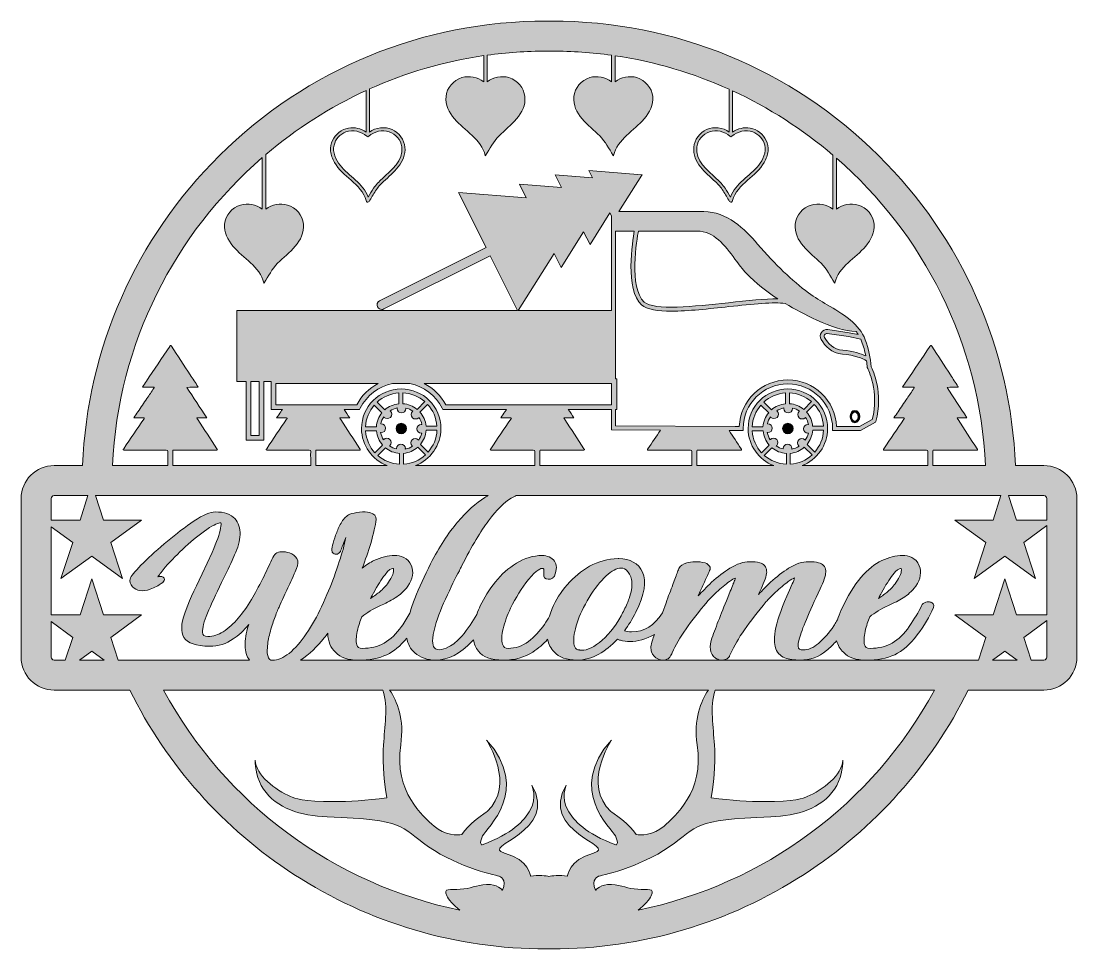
# Model space of a CAD drawing. Extents: x 17 to 1983, y -1864 to -135.
import ezdxf

# ---------------------------------------------------------------- set-up
doc = ezdxf.new("R2010")
doc.units = 0
doc.header["$MEASUREMENT"] = 0
doc.layers.add('Layer 1', color=7, linetype='Continuous')

# ---------------------------------------------------------------- blocks, each defined once
blk = doc.blocks.new('block 2')
at = {"layer": 'Layer 1', "true_color": 0xffffff}
h = blk.add_hatch(color=7, dxfattribs=at)
h.dxf.hatch_style = 2
edge = h.paths.add_edge_path()
edge.add_spline(control_points=[(1922, -963.5), (1922, -963.5), (1869.1, -963.5), (1869.1, -963.5), (1860.2, -744.8), (1770.2, -540.5), (1614, -385.7), (1451, -224.2), (1235, -135.3), (1005.6, -135.3), (1003.8, -135.3), (1002.1, -135.4), (1000.4, -135.4), (998.7, -135.4), (997, -135.3), (995.3, -135.3), (765.9, -135.3), (549.8, -224.2), (386.9, -385.7), (230.6, -540.5), (140.7, -744.8), (131.7, -963.5), (131.7, -963.5), (78.8, -963.5), (78.8, -963.5), (44.9, -963.5), (17.3, -991), (17.3, -1024.9), (17.3, -1024.9), (17.3, -1320.5), (17.3, -1320.5), (17.3, -1354.4), (44.9, -1381.9), (78.8, -1381.9), (78.8, -1381.9), (219.8, -1381.9), (219.8, -1381.9), (288.8, -1521.7), (394.1, -1640.1), (525.4, -1725.3), (665.3, -1816.1), (827.8, -1864.1), (995.3, -1864.1), (997, -1864.1), (998.7, -1864), (1000.4, -1864), (1002.1, -1864), (1003.8, -1864.1), (1005.6, -1864.1), (1173.1, -1864.1), (1335.5, -1816.1), (1475.4, -1725.3), (1606.7, -1640.1), (1712, -1521.7), (1781, -1381.9), (1781, -1381.9), (1922, -1381.9), (1922, -1381.9), (1955.9, -1381.9), (1983.5, -1354.4), (1983.5, -1320.5), (1983.5, -1320.5), (1983.5, -1024.9), (1983.5, -1024.9), (1983.5, -991), (1955.9, -963.5), (1922, -963.5)], knot_values=[0, 0, 0, 0, 1, 1, 1, 2, 2, 2, 3, 3, 3, 4, 4, 4, 5, 5, 5, 6, 6, 6, 7, 7, 7, 8, 8, 8, 9, 9, 9, 10, 10, 10, 11, 11, 11, 12, 12, 12, 13, 13, 13, 14, 14, 14, 15, 15, 15, 16, 16, 16, 17, 17, 17, 18, 18, 18, 19, 19, 19, 20, 20, 20, 21, 21, 21, 22, 22, 22, 22], degree=3, periodic=1)
edge = h.paths.add_edge_path()
edge.add_spline(control_points=[(1922, -1019.4), (1925, -1019.4), (1927.6, -1021.9), (1927.6, -1024.9), (1927.6, -1024.9), (1927.6, -1065), (1927.6, -1065), (1927.6, -1065), (1871.1, -1065), (1871.1, -1065), (1871.1, -1065), (1856.2, -1019.4), (1856.2, -1019.4), (1856.2, -1019.4), (1922, -1019.4), (1922, -1019.4)], knot_values=[0, 0, 0, 0, 1, 1, 1, 2, 2, 2, 3, 3, 3, 4, 4, 4, 5, 5, 5, 5], degree=3, periodic=1)
edge = h.paths.add_edge_path()
edge.add_spline(control_points=[(1341.2, -350), (1351.5, -340.6), (1366.8, -336.9), (1380, -341.8), (1390.9, -345.7), (1399.5, -355.5), (1402.1, -366.7), (1405.2, -379.9), (1399.1, -393.6), (1391, -403.8), (1374.6, -424.4), (1347.7, -437.6), (1338.5, -463.2), (1335.2, -457.7), (1332, -452.1), (1328.4, -446.8), (1323.8, -440.1), (1318.4, -434.4), (1312.5, -428.9), (1295.7, -413.3), (1272.3, -395.4), (1275.8, -369.5), (1277.5, -356.9), (1287.1, -345.6), (1299.2, -341.5), (1312.2, -337.1), (1327.2, -340.8), (1337.2, -350), (1338.4, -351.1), (1340.1, -351.1), (1341.2, -350)], knot_values=[0, 0, 0, 0, 1, 1, 1, 2, 2, 2, 3, 3, 3, 4, 4, 4, 5, 5, 5, 6, 6, 6, 7, 7, 7, 8, 8, 8, 9, 9, 9, 10, 10, 10, 10], degree=3, periodic=1)
edge = h.paths.add_edge_path()
edge.add_spline(control_points=[(664.9, -350), (675, -340.8), (689.9, -337.1), (703, -341.5), (715, -345.6), (724.7, -356.9), (726.4, -369.5), (729.8, -395.4), (706.4, -413.3), (689.7, -428.9), (683.8, -434.4), (678.4, -440.1), (673.8, -446.8), (670.1, -452.1), (667, -457.7), (663.7, -463.2), (654.5, -437.6), (627.6, -424.4), (611.2, -403.8), (603.1, -393.6), (597, -379.9), (600.1, -366.7), (602.7, -355.5), (611.3, -345.7), (622.2, -341.8), (635.4, -336.9), (650.7, -340.6), (660.9, -350), (662.1, -351.1), (663.8, -351.1), (664.9, -350)], knot_values=[0, 0, 0, 0, 1, 1, 1, 2, 2, 2, 3, 3, 3, 4, 4, 4, 5, 5, 5, 6, 6, 6, 7, 7, 7, 8, 8, 8, 9, 9, 9, 10, 10, 10, 10], degree=3, periodic=1)
edge = h.paths.add_edge_path()
edge.add_spline(control_points=[(466.4, -389.5), (466.4, -389.5), (466.4, -485.9), (466.4, -485.9), (455.1, -477.2), (439.6, -473.9), (425.8, -478), (410.2, -482.7), (397.8, -497.2), (396.3, -513.4), (394.8, -528.5), (402.1, -543.1), (411.9, -554.7), (421.6, -566.2), (433.9, -575.3), (444.8, -585.7), (455.8, -596.1), (465.8, -608.4), (469.3, -623), (469.7, -623.6), (469.7, -623.6), (469.7, -623.6), (469.7, -623.6), (470.1, -623), (470.1, -623), (478, -610.1), (484.2, -597.5), (495, -586.6), (515.3, -566.2), (546.3, -546.1), (543.1, -513.4), (541.6, -497.2), (529.2, -482.7), (513.5, -478), (499.8, -473.9), (484.3, -477.2), (473, -485.9), (473, -485.9), (473, -383.9), (473, -383.9), (529.3, -336), (592.2, -295.7), (660, -264.5), (660, -264.5), (660, -342.1), (660, -342.1), (650.4, -335.5), (638.4, -332.6), (626.8, -334.6), (614.1, -336.9), (602.7, -345.9), (597.3, -357.6), (594.4, -363.8), (593.2, -370.6), (593.8, -377.5), (594.5, -384.9), (597.1, -392), (600.8, -398.5), (608.5, -412), (620.7, -421.8), (632.1, -431.9), (643.9, -442.3), (655.8, -454.1), (659.8, -469.8), (659.8, -470.1), (659.9, -470.3), (660, -470.5), (660.2, -471), (660.5, -471.4), (660.8, -471.6), (662, -473.1), (664.3, -473.1), (665.4, -471.3), (669.5, -464.7), (673.2, -457.9), (677.5, -451.5), (681.7, -445.1), (686.6, -439.5), (692.2, -434.3), (701.6, -425.4), (711.8, -417.1), (719.8, -406.8), (727.9, -396.4), (733.4, -383.9), (732.1, -370.4), (730.7, -356.2), (721.2, -343.3), (708.2, -337.5), (694.5, -331.4), (678.1, -333.5), (665.9, -342), (665.9, -342), (665.9, -261.8), (665.9, -261.8), (732.7, -231.8), (804.1, -210.6), (878.8, -199.7), (878.8, -199.7), (878.8, -248.5), (878.8, -248.5), (867.4, -239.8), (851.9, -236.4), (838.2, -240.6), (822.5, -245.3), (810.1, -259.8), (808.6, -276), (807.2, -291.1), (814.5, -305.7), (824.2, -317.3), (834, -328.8), (846.2, -337.9), (857.2, -348.3), (868.1, -358.7), (878.2, -370.9), (881.7, -385.6), (882.1, -386.2), (882.1, -386.2), (882.1, -386.2), (882.1, -386.2), (882.4, -385.6), (882.4, -385.6), (890.4, -372.7), (896.5, -360.1), (907.4, -349.2), (927.6, -328.8), (958.6, -308.7), (955.5, -276), (953.9, -259.8), (941.5, -245.3), (925.9, -240.6), (912.2, -236.4), (896.7, -239.8), (885.3, -248.5), (885.3, -248.5), (885.3, -198.8), (885.3, -198.8), (921.3, -193.8), (958, -191.2), (995.3, -191.2), (996.9, -191.2), (998.6, -191.2), (1000.2, -191.3), (1000.2, -191.3), (1000.2, -191.3), (1000.2, -191.3), (1000.3, -191.3), (1000.3, -191.3), (1000.4, -191.3), (1000.5, -191.3), (1000.5, -191.3), (1000.6, -191.3), (1000.6, -191.3), (1000.6, -191.3), (1000.6, -191.3), (1002.2, -191.2), (1003.9, -191.2), (1005.6, -191.2), (1043.3, -191.2), (1080.4, -193.9), (1116.8, -198.9), (1116.8, -198.9), (1116.8, -248.5), (1116.8, -248.5), (1105.5, -239.8), (1090, -236.4), (1076.3, -240.6), (1060.6, -245.3), (1048.3, -259.8), (1046.7, -276), (1043.6, -308.7), (1074.5, -328.8), (1094.8, -349.2), (1105.6, -360.1), (1111.8, -372.7), (1119.8, -385.6), (1119.8, -385.6), (1120.1, -386.2), (1120.1, -386.2), (1120.1, -386.2), (1120.1, -386.2), (1120.5, -385.6), (1124, -370.9), (1134, -358.7), (1145, -348.3), (1156, -337.9), (1168.2, -328.8), (1177.9, -317.3), (1187.7, -305.7), (1195, -291.1), (1193.6, -276), (1192, -259.8), (1179.6, -245.3), (1164, -240.6), (1150.2, -236.4), (1134.7, -239.8), (1123.4, -248.5), (1123.4, -248.5), (1123.4, -199.8), (1123.4, -199.8), (1198.1, -210.9), (1269.5, -232.3), (1336.2, -262.4), (1336.2, -262.4), (1336.2, -342), (1336.2, -342), (1324.1, -333.5), (1307.6, -331.4), (1294, -337.5), (1280.9, -343.3), (1271.4, -356.2), (1270.1, -370.4), (1268.7, -383.9), (1274.2, -396.4), (1282.4, -406.8), (1290.4, -417.1), (1300.5, -425.4), (1310, -434.3), (1315.5, -439.5), (1320.5, -445.1), (1324.7, -451.5), (1329, -457.9), (1332.7, -464.7), (1336.7, -471.3), (1337.9, -473.1), (1340.1, -473.1), (1341.4, -471.6), (1341.7, -471.4), (1342, -471), (1342.1, -470.5), (1342.3, -470.3), (1342.3, -470.1), (1342.4, -469.8), (1346.3, -454.1), (1358.3, -442.3), (1370, -431.9), (1381.5, -421.8), (1393.6, -412), (1401.3, -398.5), (1405.1, -392), (1407.6, -384.9), (1408.4, -377.5), (1409, -370.6), (1407.8, -363.8), (1404.9, -357.6), (1399.4, -345.9), (1388.1, -336.9), (1375.3, -334.6), (1363.8, -332.6), (1351.7, -335.5), (1342.1, -342.1), (1342.1, -342.1), (1342.1, -265.1), (1342.1, -265.1), (1410, -296.5), (1472.9, -337), (1529.2, -385), (1529.2, -385), (1529.2, -485.9), (1529.2, -485.9), (1517.8, -477.2), (1502.4, -473.9), (1488.6, -478), (1473, -482.7), (1460.6, -497.2), (1459, -513.4), (1455.9, -546.1), (1486.9, -566.2), (1507.1, -586.6), (1518, -597.5), (1524.1, -610.1), (1532.1, -623), (1532.1, -623), (1532.5, -623.6), (1532.5, -623.6), (1532.5, -623.6), (1532.5, -623.6), (1532.8, -623), (1536.3, -608.4), (1546.4, -596.1), (1557.3, -585.7), (1568.3, -575.3), (1580.5, -566.2), (1590.3, -554.7), (1600.1, -543.1), (1607.3, -528.5), (1605.9, -513.4), (1604.4, -497.2), (1592, -482.7), (1576.3, -478), (1562.6, -473.9), (1547.1, -477.2), (1535.7, -485.9), (1535.7, -485.9), (1535.7, -390.6), (1535.7, -390.6), (1697.4, -531.6), (1803, -735.6), (1813.2, -963.5), (1813.2, -963.5), (1715.5, -963.5), (1715.5, -963.5), (1715.5, -955), (1715.5, -946.5), (1715.5, -938), (1715.5, -934.2), (1715.1, -934.6), (1718.8, -934.5), (1744.7, -934.5), (1770.5, -934.5), (1796.4, -934.5), (1797.1, -934.5), (1798.1, -934.9), (1798.4, -934.3), (1799, -933.5), (1798, -932.8), (1797.6, -932.2), (1785.8, -914.1), (1773.9, -896), (1762.1, -877.9), (1761.4, -876.9), (1760.5, -876.1), (1760.4, -874.5), (1766.5, -874.5), (1772.4, -874.5), (1778.7, -874.5), (1766.4, -855.3), (1753.7, -836.8), (1741.8, -817.8), (1748.7, -817), (1755.5, -817.9), (1762.4, -817.3), (1762.2, -816.7), (1762.2, -816.5), (1762, -816.3), (1757.8, -808.7), (1752.6, -801.8), (1748, -794.5), (1736.5, -776.6), (1724.8, -759), (1713.1, -741.2), (1711.6, -738.9), (1711.7, -738.9), (1710.1, -741.2), (1710, -741.4), (1709.8, -741.6), (1709.7, -741.8), (1695.2, -763.2), (1680.7, -784.6), (1666.3, -806), (1663.7, -809.8), (1661.2, -813.6), (1658.7, -817.4), (1665.5, -817.4), (1672.2, -817.4), (1678.9, -817.4), (1679.6, -817.4), (1680.4, -817.1), (1680.7, -817.7), (1681.1, -818.4), (1680.4, -818.9), (1680, -819.4), (1675.8, -825.7), (1671.8, -832.1), (1667.3, -838.3), (1661.5, -846.5), (1656, -854.9), (1650.4, -863.1), (1648, -866.8), (1645.5, -870.5), (1642.7, -874.6), (1648.8, -874.6), (1654.4, -874.5), (1659.9, -874.6), (1660.8, -874.6), (1661.9, -874.1), (1662.3, -875), (1662.7, -875.8), (1661.8, -876.4), (1661.3, -877.1), (1648.9, -895.4), (1636.5, -913.7), (1624.2, -932), (1623.7, -932.7), (1622.6, -933.4), (1623.1, -934.3), (1623.6, -935), (1624.8, -934.5), (1625.6, -934.5), (1651.5, -934.5), (1677.3, -934.6), (1703.2, -934.5), (1705.6, -934.5), (1706.1, -935.2), (1706.1, -937.5), (1706, -946.1), (1706.1, -954.8), (1706.1, -963.5), (1706.1, -963.5), (1471.6, -963.5), (1471.6, -963.5), (1499.4, -952.8), (1519.2, -925.9), (1519.2, -894.5), (1519.2, -853.7), (1486, -820.6), (1445.3, -820.6), (1404.5, -820.6), (1371.3, -853.7), (1371.3, -894.5), (1371.3, -925.9), (1391.1, -952.8), (1418.9, -963.5), (1418.9, -963.5), (1276, -963.5), (1276, -963.5), (1276, -955), (1276, -946.5), (1276, -938), (1276, -934.2), (1275.5, -934.6), (1279.3, -934.5), (1305.1, -934.5), (1331, -934.5), (1356.9, -934.5), (1357.6, -934.5), (1358.5, -934.9), (1358.9, -934.3), (1359.4, -933.5), (1358.5, -932.8), (1358, -932.2), (1350.6, -920.8), (1343.2, -909.4), (1335.7, -898.1), (1335.7, -898.1), (1347.1, -898.1), (1347.1, -898.1), (1347.1, -898.1), (1361.9, -898.1), (1361.9, -898.1), (1361.9, -898.1), (1361.9, -894.5), (1361.9, -894.5), (1361.9, -848.5), (1399.3, -811.2), (1445.3, -811.2), (1491.2, -811.2), (1528.5, -848.5), (1528.5, -894.5), (1528.5, -894.5), (1528.5, -898.1), (1528.5, -898.1), (1528.5, -898.1), (1580.4, -898.1), (1580.4, -898.1), (1580.4, -898.1), (1608.7, -882.7), (1608.7, -882.7), (1608.7, -882.7), (1609.1, -881.2), (1609.1, -881.2), (1623.6, -829), (1603.4, -785.2), (1600.5, -779.3), (1598.6, -763.8), (1596.1, -745.9), (1589.4, -729.1), (1583.5, -714.3), (1575, -703.1), (1561, -691.8), (1547.7, -681), (1532.9, -672.3), (1518.6, -663.9), (1506.9, -656.9), (1494.8, -649.8), (1483.7, -641.6), (1452.7, -618.7), (1422.6, -589.7), (1388.9, -550.7), (1364.8, -522.5), (1331.6, -490.3), (1288.8, -490.3), (1288.8, -490.3), (1130.7, -490.3), (1130.7, -490.3), (1130.7, -490.3), (1173.4, -422.5), (1173.4, -422.5), (1173.9, -422.2), (1174.1, -422), (1173.8, -421.9), (1173.9, -421.7), (1173.6, -421.7), (1173.1, -421.8), (1173.1, -421.8), (1074.7, -413.7), (1074.7, -413.7), (1074.7, -413.7), (1081.4, -427.2), (1081.4, -427.2), (1081.4, -427.2), (1011.9, -421.5), (1011.9, -421.5), (1011.9, -421.5), (1023.8, -445.4), (1023.8, -445.4), (1023.8, -445.4), (945.2, -438.9), (945.2, -438.9), (945.2, -438.9), (958.1, -464.8), (958.1, -464.8), (958.1, -464.8), (831.9, -454.4), (831.9, -454.4), (831.9, -454.4), (883.3, -557.3), (883.3, -557.3), (883.3, -557.3), (685, -656.3), (685, -656.3), (680.7, -658.4), (679, -663.6), (681.2, -667.9), (682.7, -670.9), (685.8, -672.6), (688.9, -672.6), (690.2, -672.6), (691.5, -672.3), (692.7, -671.7), (692.7, -671.7), (891, -572.7), (891, -572.7), (891, -572.7), (941.9, -674.7), (941.9, -674.7), (941.9, -674.7), (419, -674.7), (419, -674.7), (419, -674.7), (419, -806.7), (419, -806.7), (419, -806.7), (436.2, -806.7), (436.2, -806.7), (436.2, -806.7), (436.2, -916.3), (436.2, -916.3), (436.2, -916.3), (469.6, -916.3), (469.6, -916.3), (469.6, -916.3), (469.6, -806.7), (469.6, -806.7), (469.6, -806.7), (483.3, -806.7), (483.3, -806.7), (483.3, -806.7), (483.3, -858.9), (483.3, -858.9), (483.3, -858.9), (503.8, -858.9), (503.8, -858.9), (502.8, -860.3), (501.9, -861.7), (500.9, -863.1), (498.4, -866.8), (496, -870.5), (493.2, -874.6), (499.3, -874.6), (504.9, -874.5), (510.4, -874.6), (511.3, -874.6), (512.4, -874.1), (512.8, -875), (513.2, -875.8), (512.3, -876.4), (511.8, -877.1), (499.4, -895.4), (487, -913.7), (474.7, -932), (474.2, -932.7), (473.1, -933.4), (473.6, -934.3), (474.1, -935), (475.3, -934.5), (476.1, -934.5), (502, -934.5), (527.8, -934.6), (553.7, -934.5), (556.1, -934.5), (556.6, -935.2), (556.6, -937.5), (556.5, -946.1), (556.6, -954.8), (556.6, -963.5), (556.6, -963.5), (299.9, -963.5), (299.9, -963.5), (299.9, -955), (299.9, -946.5), (299.9, -938), (299.9, -934.2), (299.4, -934.6), (303.2, -934.5), (329, -934.5), (354.9, -934.5), (380.8, -934.5), (381.4, -934.5), (382.4, -934.9), (382.8, -934.3), (383.3, -933.5), (382.4, -932.8), (381.9, -932.2), (370.1, -914.1), (358.3, -896), (346.4, -877.9), (345.8, -876.9), (344.9, -876.1), (344.8, -874.5), (350.8, -874.5), (356.8, -874.5), (363.1, -874.5), (350.8, -855.3), (338, -836.8), (326.1, -817.8), (333.1, -817), (339.9, -817.9), (346.8, -817.3), (346.6, -816.7), (346.5, -816.5), (346.4, -816.3), (342.1, -808.7), (337, -801.8), (332.3, -794.5), (320.9, -776.6), (309.1, -759), (297.5, -741.2), (296, -738.9), (296.1, -738.9), (294.5, -741.2), (294.3, -741.4), (294.2, -741.6), (294.1, -741.8), (279.6, -763.2), (265.1, -784.6), (250.6, -806), (248.1, -809.8), (245.6, -813.6), (243.1, -817.4), (249.9, -817.4), (256.6, -817.4), (263.3, -817.4), (263.9, -817.4), (264.7, -817.1), (265.1, -817.7), (265.5, -818.4), (264.7, -818.9), (264.4, -819.4), (260.1, -825.7), (256.1, -832.1), (251.7, -838.3), (245.9, -846.5), (240.4, -854.9), (234.8, -863.1), (232.3, -866.8), (229.8, -870.5), (227.1, -874.6), (233.2, -874.6), (238.7, -874.5), (244.3, -874.6), (245.1, -874.6), (246.3, -874.1), (246.7, -875), (247, -875.8), (246.1, -876.4), (245.7, -877.1), (233.3, -895.4), (220.9, -913.7), (208.5, -932), (208.1, -932.7), (206.9, -933.4), (207.5, -934.3), (207.9, -935), (209.1, -934.5), (210, -934.5), (235.8, -934.5), (261.7, -934.6), (287.6, -934.5), (290, -934.5), (290.5, -935.2), (290.5, -937.5), (290.4, -946.1), (290.4, -954.8), (290.4, -963.5), (290.4, -963.5), (187.6, -963.5), (187.6, -963.5), (197.8, -735), (304, -530.5), (466.4, -389.5)], knot_values=[0, 0, 0, 0, 1, 1, 1, 2, 2, 2, 3, 3, 3, 4, 4, 4, 5, 5, 5, 6, 6, 6, 7, 7, 7, 8, 8, 8, 9, 9, 9, 10, 10, 10, 11, 11, 11, 12, 12, 12, 13, 13, 13, 14, 14, 14, 15, 15, 15, 16, 16, 16, 17, 17, 17, 18, 18, 18, 19, 19, 19, 20, 20, 20, 21, 21, 21, 22, 22, 22, 23, 23, 23, 24, 24, 24, 25, 25, 25, 26, 26, 26, 27, 27, 27, 28, 28, 28, 29, 29, 29, 30, 30, 30, 31, 31, 31, 32, 32, 32, 33, 33, 33, 34, 34, 34, 35, 35, 35, 36, 36, 36, 37, 37, 37, 38, 38, 38, 39, 39, 39, 40, 40, 40, 41, 41, 41, 42, 42, 42, 43, 43, 43, 44, 44, 44, 45, 45, 45, 46, 46, 46, 47, 47, 47, 48, 48, 48, 49, 49, 49, 50, 50, 50, 51, 51, 51, 52, 52, 52, 53, 53, 53, 54, 54, 54, 55, 55, 55, 56, 56, 56, 57, 57, 57, 58, 58, 58, 59, 59, 59, 60, 60, 60, 61, 61, 61, 62, 62, 62, 63, 63, 63, 64, 64, 64, 65, 65, 65, 66, 66, 66, 67, 67, 67, 68, 68, 68, 69, 69, 69, 70, 70, 70, 71, 71, 71, 72, 72, 72, 73, 73, 73, 74, 74, 74, 75, 75, 75, 76, 76, 76, 77, 77, 77, 78, 78, 78, 79, 79, 79, 80, 80, 80, 81, 81, 81, 82, 82, 82, 83, 83, 83, 84, 84, 84, 85, 85, 85, 86, 86, 86, 87, 87, 87, 88, 88, 88, 89, 89, 89, 90, 90, 90, 91, 91, 91, 92, 92, 92, 93, 93, 93, 94, 94, 94, 95, 95, 95, 96, 96, 96, 97, 97, 97, 98, 98, 98, 99, 99, 99, 100, 100, 100, 101, 101, 101, 102, 102, 102, 103, 103, 103, 104, 104, 104, 105, 105, 105, 106, 106, 106, 107, 107, 107, 108, 108, 108, 109, 109, 109, 110, 110, 110, 111, 111, 111, 112, 112, 112, 113, 113, 113, 114, 114, 114, 115, 115, 115, 116, 116, 116, 117, 117, 117, 118, 118, 118, 119, 119, 119, 120, 120, 120, 121, 121, 121, 122, 122, 122, 123, 123, 123, 124, 124, 124, 125, 125, 125, 126, 126, 126, 127, 127, 127, 128, 128, 128, 129, 129, 129, 130, 130, 130, 131, 131, 131, 132, 132, 132, 133, 133, 133, 134, 134, 134, 135, 135, 135, 136, 136, 136, 137, 137, 137, 138, 138, 138, 139, 139, 139, 140, 140, 140, 141, 141, 141, 142, 142, 142, 143, 143, 143, 144, 144, 144, 145, 145, 145, 146, 146, 146, 147, 147, 147, 148, 148, 148, 149, 149, 149, 150, 150, 150, 151, 151, 151, 152, 152, 152, 153, 153, 153, 154, 154, 154, 155, 155, 155, 156, 156, 156, 157, 157, 157, 158, 158, 158, 159, 159, 159, 160, 160, 160, 161, 161, 161, 162, 162, 162, 163, 163, 163, 164, 164, 164, 165, 165, 165, 166, 166, 166, 167, 167, 167, 168, 168, 168, 169, 169, 169, 170, 170, 170, 171, 171, 171, 172, 172, 172, 173, 173, 173, 174, 174, 174, 175, 175, 175, 176, 176, 176, 177, 177, 177, 178, 178, 178, 179, 179, 179, 180, 180, 180, 181, 181, 181, 182, 182, 182, 183, 183, 183, 184, 184, 184, 185, 185, 185, 186, 186, 186, 187, 187, 187, 188, 188, 188, 189, 189, 189, 190, 190, 190, 191, 191, 191, 192, 192, 192, 193, 193, 193, 194, 194, 194, 195, 195, 195, 196, 196, 196, 197, 197, 197, 198, 198, 198, 199, 199, 199, 200, 200, 200, 201, 201, 201, 202, 202, 202, 203, 203, 203, 204, 204, 204, 205, 205, 205, 206, 206, 206, 207, 207, 207, 208, 208, 208, 209, 209, 209, 210, 210, 210, 211, 211, 211, 212, 212, 212, 213, 213, 213, 214, 214, 214, 215, 215, 215, 216, 216, 216, 217, 217, 217, 218, 218, 218, 219, 219, 219, 220, 220, 220, 221, 221, 221, 222, 222, 222, 223, 223, 223, 224, 224, 224, 225, 225, 225, 226, 226, 226, 227, 227, 227, 228, 228, 228, 229, 229, 229, 230, 230, 230, 231, 231, 231, 232, 232, 232, 233, 233, 233, 233], degree=3, periodic=1)
edge = h.paths.add_edge_path()
edge.add_spline(control_points=[(1409.5, -865), (1403.4, -872.3), (1399.6, -881.5), (1398.9, -891.6), (1398.9, -891.6), (1378.7, -891.6), (1378.7, -891.6), (1379.4, -875.9), (1385.5, -861.7), (1395.2, -850.7), (1395.2, -850.7), (1409.5, -865), (1409.5, -865)], knot_values=[0, 0, 0, 0, 1, 1, 1, 2, 2, 2, 3, 3, 3, 4, 4, 4, 4], degree=3, periodic=1)
edge = h.paths.add_edge_path()
edge.add_spline(control_points=[(1400.3, -845.4), (1411.1, -835.5), (1425.2, -829.1), (1440.8, -828), (1440.8, -828), (1440.8, -848.3), (1440.8, -848.3), (1430.8, -849.3), (1421.7, -853.4), (1414.6, -859.7), (1414.6, -859.7), (1400.3, -845.4), (1400.3, -845.4)], knot_values=[0, 0, 0, 0, 1, 1, 1, 2, 2, 2, 3, 3, 3, 4, 4, 4, 4], degree=3, periodic=1)
edge = h.paths.add_edge_path()
edge.add_spline(control_points=[(1399.1, -898.9), (1400, -908.9), (1404.2, -918), (1410.5, -925.2), (1410.5, -925.2), (1396.2, -939.5), (1396.2, -939.5), (1386.2, -928.6), (1379.8, -914.5), (1378.8, -898.9), (1378.8, -898.9), (1399.1, -898.9), (1399.1, -898.9)], knot_values=[0, 0, 0, 0, 1, 1, 1, 2, 2, 2, 3, 3, 3, 4, 4, 4, 4], degree=3, periodic=1)
edge = h.paths.add_edge_path()
edge.add_spline(control_points=[(1415.7, -930.3), (1423.1, -936.3), (1432.3, -940.2), (1442.4, -940.8), (1442.4, -940.8), (1442.4, -961), (1442.4, -961), (1426.7, -960.3), (1412.5, -954.2), (1401.4, -944.6), (1401.4, -944.6), (1415.7, -930.3), (1415.7, -930.3)], knot_values=[0, 0, 0, 0, 1, 1, 1, 2, 2, 2, 3, 3, 3, 4, 4, 4, 4], degree=3, periodic=1)
edge = h.paths.add_edge_path()
edge.add_spline(control_points=[(1436.6, -931.7), (1436.6, -932), (1436.6, -932.3), (1436.6, -932.6), (1431.8, -931.5), (1427.4, -929.6), (1423.5, -926.9), (1423.8, -926.7), (1424.1, -926.5), (1424.4, -926.2), (1427.6, -923), (1427.6, -917.8), (1424.4, -914.6), (1421.2, -911.4), (1416, -911.4), (1412.8, -914.6), (1412.6, -914.8), (1412.4, -915.1), (1412.2, -915.3), (1409.7, -911.3), (1407.9, -906.8), (1406.9, -902), (1407.3, -902.1), (1407.7, -902.1), (1408.1, -902.1), (1412.6, -902.1), (1416.3, -898.5), (1416.3, -894), (1416.3, -889.4), (1412.6, -885.8), (1408.1, -885.8), (1407.8, -885.8), (1407.4, -885.8), (1407.1, -885.8), (1408.2, -881.1), (1410.2, -876.6), (1412.8, -872.7), (1413, -873), (1413.3, -873.3), (1413.6, -873.6), (1416.7, -876.8), (1421.9, -876.8), (1425.1, -873.6), (1428.3, -870.4), (1428.3, -865.2), (1425.1, -862), (1424.9, -861.8), (1424.6, -861.7), (1424.4, -861.5), (1428.4, -858.9), (1432.9, -857.1), (1437.7, -856.1), (1437.6, -856.5), (1437.6, -856.9), (1437.6, -857.3), (1437.6, -861.8), (1441.3, -865.5), (1445.8, -865.5), (1450.3, -865.5), (1453.9, -861.8), (1453.9, -857.3), (1453.9, -857), (1453.9, -856.7), (1453.9, -856.4), (1458.7, -857.5), (1463.1, -859.4), (1467, -862), (1466.7, -862.3), (1466.4, -862.5), (1466.1, -862.8), (1462.9, -866), (1462.9, -871.1), (1466.1, -874.3), (1469.3, -877.5), (1474.5, -877.5), (1477.7, -874.3), (1477.9, -874.1), (1478.1, -873.9), (1478.3, -873.6), (1480.8, -877.6), (1482.6, -882.1), (1483.6, -886.9), (1483.2, -886.9), (1482.8, -886.8), (1482.4, -886.8), (1477.9, -886.8), (1474.3, -890.5), (1474.3, -895), (1474.3, -899.5), (1477.9, -903.2), (1482.4, -903.2), (1482.7, -903.2), (1483.1, -903.2), (1483.4, -903.1), (1482.3, -907.9), (1480.3, -912.3), (1477.7, -916.3), (1477.5, -916), (1477.2, -915.6), (1476.9, -915.4), (1473.8, -912.2), (1468.6, -912.2), (1465.4, -915.4), (1462.2, -918.5), (1462.2, -923.7), (1465.4, -926.9), (1465.6, -927.1), (1465.9, -927.3), (1466.1, -927.5), (1462.1, -930), (1457.6, -931.9), (1452.8, -932.8), (1452.9, -932.4), (1452.9, -932.1), (1452.9, -931.7), (1452.9, -927.1), (1449.2, -923.5), (1444.7, -923.5), (1440.2, -923.5), (1436.6, -927.1), (1436.6, -931.7)], knot_values=[0, 0, 0, 0, 1, 1, 1, 2, 2, 2, 3, 3, 3, 4, 4, 4, 5, 5, 5, 6, 6, 6, 7, 7, 7, 8, 8, 8, 9, 9, 9, 10, 10, 10, 11, 11, 11, 12, 12, 12, 13, 13, 13, 14, 14, 14, 15, 15, 15, 16, 16, 16, 17, 17, 17, 18, 18, 18, 19, 19, 19, 20, 20, 20, 21, 21, 21, 22, 22, 22, 23, 23, 23, 24, 24, 24, 25, 25, 25, 26, 26, 26, 27, 27, 27, 28, 28, 28, 29, 29, 29, 30, 30, 30, 31, 31, 31, 32, 32, 32, 33, 33, 33, 34, 34, 34, 35, 35, 35, 36, 36, 36, 37, 37, 37, 38, 38, 38, 39, 39, 39, 40, 40, 40, 40], degree=3, periodic=1)
edge = h.paths.add_edge_path()
edge.add_spline(control_points=[(1491.4, -890.1), (1490.5, -880), (1486.3, -871), (1480, -863.8), (1480, -863.8), (1494.3, -849.5), (1494.3, -849.5), (1504.3, -860.3), (1510.7, -874.5), (1511.7, -890.1), (1511.7, -890.1), (1491.4, -890.1), (1491.4, -890.1)], knot_values=[0, 0, 0, 0, 1, 1, 1, 2, 2, 2, 3, 3, 3, 4, 4, 4, 4], degree=3, periodic=1)
edge = h.paths.add_edge_path()
edge.add_spline(control_points=[(1511.8, -897.4), (1511.1, -913), (1505, -927.3), (1495.3, -938.3), (1495.3, -938.3), (1481, -924), (1481, -924), (1487.1, -916.7), (1490.9, -907.4), (1491.6, -897.4), (1491.6, -897.4), (1511.8, -897.4), (1511.8, -897.4)], knot_values=[0, 0, 0, 0, 1, 1, 1, 2, 2, 2, 3, 3, 3, 4, 4, 4, 4], degree=3, periodic=1)
edge = h.paths.add_edge_path()
edge.add_spline(control_points=[(1474.8, -858.7), (1467.4, -852.7), (1458.2, -848.8), (1448.1, -848.2), (1448.1, -848.2), (1448.1, -828), (1448.1, -828), (1463.8, -828.6), (1478, -834.7), (1489.1, -844.4), (1489.1, -844.4), (1474.8, -858.7), (1474.8, -858.7)], knot_values=[0, 0, 0, 0, 1, 1, 1, 2, 2, 2, 3, 3, 3, 4, 4, 4, 4], degree=3, periodic=1)
edge = h.paths.add_edge_path()
edge.add_spline(control_points=[(1449.7, -940.7), (1459.7, -939.7), (1468.8, -935.6), (1475.9, -929.2), (1475.9, -929.2), (1490.2, -943.6), (1490.2, -943.6), (1479.4, -953.5), (1465.3, -959.9), (1449.7, -960.9), (1449.7, -960.9), (1449.7, -940.7), (1449.7, -940.7)], knot_values=[0, 0, 0, 0, 1, 1, 1, 2, 2, 2, 3, 3, 3, 4, 4, 4, 4], degree=3, periodic=1)
edge = h.paths.add_edge_path()
edge.add_spline(control_points=[(689.4, -865), (683.4, -872.3), (679.5, -881.5), (678.9, -891.6), (678.9, -891.6), (658.7, -891.6), (658.7, -891.6), (659.4, -875.9), (665.5, -861.7), (675.1, -850.7), (675.1, -850.7), (689.4, -865), (689.4, -865)], knot_values=[0, 0, 0, 0, 1, 1, 1, 2, 2, 2, 3, 3, 3, 4, 4, 4, 4], degree=3, periodic=1)
edge = h.paths.add_edge_path()
edge.add_spline(control_points=[(680.2, -845.4), (691.1, -835.5), (705.2, -829.1), (720.8, -828), (720.8, -828), (720.8, -848.3), (720.8, -848.3), (710.8, -849.3), (701.7, -853.4), (694.5, -859.7), (694.5, -859.7), (680.2, -845.4), (680.2, -845.4)], knot_values=[0, 0, 0, 0, 1, 1, 1, 2, 2, 2, 3, 3, 3, 4, 4, 4, 4], degree=3, periodic=1)
edge = h.paths.add_edge_path()
edge.add_spline(control_points=[(679, -898.9), (680, -908.9), (684.1, -918), (690.5, -925.2), (690.5, -925.2), (676.2, -939.5), (676.2, -939.5), (666.2, -928.6), (659.8, -914.5), (658.8, -898.9), (658.8, -898.9), (679, -898.9), (679, -898.9)], knot_values=[0, 0, 0, 0, 1, 1, 1, 2, 2, 2, 3, 3, 3, 4, 4, 4, 4], degree=3, periodic=1)
edge = h.paths.add_edge_path()
edge.add_spline(control_points=[(695.7, -930.3), (703, -936.3), (712.3, -940.2), (722.3, -940.8), (722.3, -940.8), (722.3, -961), (722.3, -961), (706.7, -960.3), (692.4, -954.2), (681.4, -944.6), (681.4, -944.6), (695.7, -930.3), (695.7, -930.3)], knot_values=[0, 0, 0, 0, 1, 1, 1, 2, 2, 2, 3, 3, 3, 4, 4, 4, 4], degree=3, periodic=1)
edge = h.paths.add_edge_path()
edge.add_spline(control_points=[(716.5, -931.7), (716.5, -932), (716.5, -932.3), (716.6, -932.6), (711.8, -931.5), (707.4, -929.6), (703.4, -926.9), (703.8, -926.7), (704.1, -926.5), (704.3, -926.2), (707.5, -923), (707.5, -917.8), (704.3, -914.6), (701.2, -911.4), (696, -911.4), (692.8, -914.6), (692.6, -914.8), (692.4, -915.1), (692.2, -915.3), (689.7, -911.3), (687.8, -906.8), (686.9, -902), (687.3, -902.1), (687.6, -902.1), (688, -902.1), (692.6, -902.1), (696.2, -898.5), (696.2, -894), (696.2, -889.4), (692.6, -885.8), (688, -885.8), (687.7, -885.8), (687.4, -885.8), (687.1, -885.8), (688.2, -881.1), (690.1, -876.6), (692.8, -872.7), (693, -873), (693.2, -873.3), (693.5, -873.6), (696.7, -876.8), (701.9, -876.8), (705.1, -873.6), (708.3, -870.4), (708.3, -865.2), (705.1, -862), (704.9, -861.8), (704.6, -861.7), (704.4, -861.5), (708.4, -858.9), (712.9, -857.1), (717.7, -856.1), (717.6, -856.5), (717.6, -856.9), (717.6, -857.3), (717.6, -861.8), (721.2, -865.5), (725.7, -865.5), (730.3, -865.5), (733.9, -861.8), (733.9, -857.3), (733.9, -857), (733.9, -856.7), (733.9, -856.4), (738.6, -857.5), (743.1, -859.4), (747, -862), (746.7, -862.3), (746.4, -862.5), (746.1, -862.8), (742.9, -866), (742.9, -871.1), (746.1, -874.3), (749.3, -877.5), (754.5, -877.5), (757.7, -874.3), (757.9, -874.1), (758.1, -873.9), (758.2, -873.6), (760.8, -877.6), (762.6, -882.1), (763.6, -886.9), (763.2, -886.9), (762.8, -886.8), (762.4, -886.8), (757.9, -886.8), (754.2, -890.5), (754.2, -895), (754.2, -899.5), (757.9, -903.2), (762.4, -903.2), (762.7, -903.2), (763, -903.2), (763.3, -903.1), (762.2, -907.9), (760.3, -912.3), (757.7, -916.3), (757.4, -916), (757.2, -915.6), (756.9, -915.4), (753.7, -912.2), (748.6, -912.2), (745.4, -915.4), (742.2, -918.5), (742.2, -923.7), (745.4, -926.9), (745.6, -927.1), (745.8, -927.3), (746.1, -927.5), (742.1, -930), (737.6, -931.9), (732.8, -932.8), (732.8, -932.4), (732.9, -932.1), (732.9, -931.7), (732.9, -927.1), (729.2, -923.5), (724.7, -923.5), (720.2, -923.5), (716.5, -927.1), (716.5, -931.7)], knot_values=[0, 0, 0, 0, 1, 1, 1, 2, 2, 2, 3, 3, 3, 4, 4, 4, 5, 5, 5, 6, 6, 6, 7, 7, 7, 8, 8, 8, 9, 9, 9, 10, 10, 10, 11, 11, 11, 12, 12, 12, 13, 13, 13, 14, 14, 14, 15, 15, 15, 16, 16, 16, 17, 17, 17, 18, 18, 18, 19, 19, 19, 20, 20, 20, 21, 21, 21, 22, 22, 22, 23, 23, 23, 24, 24, 24, 25, 25, 25, 26, 26, 26, 27, 27, 27, 28, 28, 28, 29, 29, 29, 30, 30, 30, 31, 31, 31, 32, 32, 32, 33, 33, 33, 34, 34, 34, 35, 35, 35, 36, 36, 36, 37, 37, 37, 38, 38, 38, 39, 39, 39, 40, 40, 40, 40], degree=3, periodic=1)
edge = h.paths.add_edge_path()
edge.add_spline(control_points=[(771.4, -890.1), (770.5, -880), (766.3, -871), (760, -863.8), (760, -863.8), (774.3, -849.5), (774.3, -849.5), (784.2, -860.3), (790.6, -874.5), (791.7, -890.1), (791.7, -890.1), (771.4, -890.1), (771.4, -890.1)], knot_values=[0, 0, 0, 0, 1, 1, 1, 2, 2, 2, 3, 3, 3, 4, 4, 4, 4], degree=3, periodic=1)
edge = h.paths.add_edge_path()
edge.add_spline(control_points=[(791.8, -897.4), (791.1, -913), (785, -927.3), (775.3, -938.3), (775.3, -938.3), (761, -924), (761, -924), (767.1, -916.7), (770.9, -907.4), (771.5, -897.4), (771.5, -897.4), (791.8, -897.4), (791.8, -897.4)], knot_values=[0, 0, 0, 0, 1, 1, 1, 2, 2, 2, 3, 3, 3, 4, 4, 4, 4], degree=3, periodic=1)
edge = h.paths.add_edge_path()
edge.add_spline(control_points=[(754.7, -858.7), (747.4, -852.7), (738.2, -848.8), (728.1, -848.2), (728.1, -848.2), (728.1, -828), (728.1, -828), (743.8, -828.6), (758, -834.7), (769, -844.4), (769, -844.4), (754.7, -858.7), (754.7, -858.7)], knot_values=[0, 0, 0, 0, 1, 1, 1, 2, 2, 2, 3, 3, 3, 4, 4, 4, 4], degree=3, periodic=1)
edge = h.paths.add_edge_path()
edge.add_spline(control_points=[(729.6, -940.7), (739.7, -939.7), (748.8, -935.6), (755.9, -929.2), (755.9, -929.2), (770.2, -943.6), (770.2, -943.6), (759.4, -953.5), (745.2, -959.9), (729.6, -960.9), (729.6, -960.9), (729.6, -940.7), (729.6, -940.7)], knot_values=[0, 0, 0, 0, 1, 1, 1, 2, 2, 2, 3, 3, 3, 4, 4, 4, 4], degree=3, periodic=1)
edge = h.paths.add_edge_path()
edge.add_spline(control_points=[(799.1, -894.5), (799.1, -853.7), (766, -820.6), (725.2, -820.6), (684.5, -820.6), (651.3, -853.7), (651.3, -894.5), (651.3, -925.9), (671.1, -952.8), (698.9, -963.5), (698.9, -963.5), (566, -963.5), (566, -963.5), (566, -955), (566, -946.5), (566, -938), (566, -934.2), (565.5, -934.6), (569.3, -934.5), (595.2, -934.5), (621, -934.5), (646.9, -934.5), (647.6, -934.5), (648.6, -934.9), (648.9, -934.3), (649.4, -933.5), (648.5, -932.8), (648.1, -932.2), (636.3, -914.1), (624.4, -896), (612.6, -877.9), (611.9, -876.9), (611, -876.1), (610.9, -874.5), (610.9, -874.5), (629.2, -874.5), (629.2, -874.5), (625.8, -869.2), (622.4, -864), (619, -858.9), (619, -858.9), (647.8, -858.9), (647.8, -858.9), (647.8, -858.9), (649, -856.4), (649, -856.4), (660.8, -832.9), (683.2, -815.9), (708.9, -810.8), (708.9, -810.8), (741.5, -810.8), (741.5, -810.8), (767.3, -815.9), (789.7, -832.9), (801.4, -856.4), (801.4, -856.4), (802.7, -858.9), (802.7, -858.9), (802.7, -858.9), (921.2, -858.9), (921.2, -858.9), (920.3, -860.3), (919.3, -861.7), (918.4, -863.1), (915.9, -866.8), (913.4, -870.5), (910.6, -874.6), (916.7, -874.6), (922.3, -874.5), (927.9, -874.6), (928.7, -874.6), (929.8, -874.1), (930.3, -875), (930.6, -875.8), (929.7, -876.4), (929.2, -877.1), (916.9, -895.4), (904.5, -913.7), (892.1, -932), (891.6, -932.7), (890.5, -933.4), (891, -934.3), (891.5, -935), (892.7, -934.5), (893.6, -934.5), (919.4, -934.5), (945.3, -934.6), (971.1, -934.5), (973.5, -934.5), (974.1, -935.2), (974, -937.5), (973.9, -946.1), (974, -954.8), (974, -963.5), (974, -963.5), (751.6, -963.5), (751.6, -963.5), (779.3, -952.8), (799.1, -925.9), (799.1, -894.5)], knot_values=[0, 0, 0, 0, 1, 1, 1, 2, 2, 2, 3, 3, 3, 4, 4, 4, 5, 5, 5, 6, 6, 6, 7, 7, 7, 8, 8, 8, 9, 9, 9, 10, 10, 10, 11, 11, 11, 12, 12, 12, 13, 13, 13, 14, 14, 14, 15, 15, 15, 16, 16, 16, 17, 17, 17, 18, 18, 18, 19, 19, 19, 20, 20, 20, 21, 21, 21, 22, 22, 22, 23, 23, 23, 24, 24, 24, 25, 25, 25, 26, 26, 26, 27, 27, 27, 28, 28, 28, 29, 29, 29, 30, 30, 30, 31, 31, 31, 32, 32, 32, 33, 33, 33, 33], degree=3, periodic=1)
edge = h.paths.add_edge_path()
edge.add_spline(control_points=[(492, -850.1), (492, -850.1), (492, -810.8), (492, -810.8), (492, -810.8), (682.4, -810.8), (682.4, -810.8), (665.6, -819.5), (651.5, -833.2), (642.4, -850.1), (642.4, -850.1), (492, -850.1), (492, -850.1)], knot_values=[0, 0, 0, 0, 1, 1, 1, 2, 2, 2, 3, 3, 3, 4, 4, 4, 4], degree=3, periodic=1)
edge = h.paths.add_edge_path()
edge.add_spline(control_points=[(808.1, -850.1), (799, -833.2), (784.9, -819.5), (768, -810.8), (768, -810.8), (1116.9, -810.8), (1116.9, -810.8), (1116.9, -810.8), (1116.9, -850.1), (1116.9, -850.1), (1116.9, -850.1), (808.1, -850.1), (808.1, -850.1)], knot_values=[0, 0, 0, 0, 1, 1, 1, 2, 2, 2, 3, 3, 3, 4, 4, 4, 4], degree=3, periodic=1)
h.paths.add_polyline_path([(942.9, -674.7), (1009.9, -568.5), (1022.9, -594.5), (1064.9, -527.7), (1076.9, -551.6), (1114, -492.5), (1116.9, -498.2), (1116.9, -674.7)])
edge = h.paths.add_edge_path()
edge.add_spline(control_points=[(986.8, -934.5), (1012.6, -934.5), (1038.5, -934.5), (1064.3, -934.5), (1065, -934.5), (1066, -934.9), (1066.4, -934.3), (1066.9, -933.5), (1065.9, -932.8), (1065.5, -932.2), (1053.7, -914.1), (1041.8, -896), (1030, -877.9), (1029.4, -876.9), (1028.5, -876.1), (1028.3, -874.5), (1028.3, -874.5), (1046.6, -874.5), (1046.6, -874.5), (1043.3, -869.2), (1039.8, -864), (1036.4, -858.9), (1036.4, -858.9), (1116.9, -858.9), (1116.9, -858.9), (1116.9, -858.9), (1116.9, -896.7), (1116.9, -896.7), (1116.9, -896.7), (1208.1, -897.3), (1208.1, -897.3), (1200.3, -908.9), (1192.5, -920.5), (1184.6, -932), (1184.2, -932.7), (1183, -933.4), (1183.6, -934.3), (1184, -935), (1185.2, -934.5), (1186.1, -934.5), (1212, -934.5), (1237.8, -934.6), (1263.7, -934.5), (1266.1, -934.5), (1266.6, -935.2), (1266.6, -937.5), (1266.5, -946.1), (1266.5, -954.8), (1266.5, -963.5), (1266.5, -963.5), (1000.6, -963.5), (1000.6, -963.5), (1000.6, -963.5), (1000.2, -963.5), (1000.2, -963.5), (1000.2, -963.5), (983.4, -963.5), (983.4, -963.5), (983.4, -955), (983.4, -946.5), (983.4, -938), (983.4, -934.2), (983, -934.6), (986.8, -934.5)], knot_values=[0, 0, 0, 0, 1, 1, 1, 2, 2, 2, 3, 3, 3, 4, 4, 4, 5, 5, 5, 6, 6, 6, 7, 7, 7, 8, 8, 8, 9, 9, 9, 10, 10, 10, 11, 11, 11, 12, 12, 12, 13, 13, 13, 14, 14, 14, 15, 15, 15, 16, 16, 16, 17, 17, 17, 18, 18, 18, 19, 19, 19, 20, 20, 20, 21, 21, 21, 21], degree=3, periodic=1)
edge = h.paths.add_edge_path()
edge.add_spline(control_points=[(1124.2, -889.5), (1124.2, -889.5), (1124.2, -858.9), (1124.2, -858.9), (1124.2, -858.9), (1126.5, -858.9), (1126.5, -858.9), (1126.5, -858.9), (1126.5, -802.1), (1126.5, -802.1), (1126.5, -802.1), (1124.2, -802.1), (1124.2, -802.1), (1124.2, -802.1), (1124.2, -526.6), (1124.2, -526.6), (1124.2, -526.6), (1159.3, -526.6), (1159.3, -526.6), (1156.1, -544.7), (1141.1, -636.3), (1172.9, -664.2), (1182.7, -672.6), (1202.9, -675.7), (1228.7, -675.7), (1259.4, -675.7), (1297.8, -671.5), (1335.6, -667.3), (1379.1, -662.6), (1420.2, -658.1), (1440.1, -661.5), (1458.3, -672.3), (1477.8, -682.3), (1499, -692.4), (1526, -705.2), (1550.1, -712.2), (1572.6, -713.8), (1574, -715.6), (1575.2, -717.5), (1576.4, -719.4), (1576.4, -719.4), (1559.5, -716), (1559.5, -716), (1559.5, -716), (1519.5, -710.2), (1519.5, -710.2), (1514.8, -709.5), (1510.2, -711.6), (1507.6, -715.5), (1505, -719.5), (1504.8, -724.4), (1507.2, -728.5), (1514.2, -740.3), (1526.8, -754.6), (1547.1, -755.9), (1570, -757.4), (1585.1, -764.4), (1591.6, -768.2), (1592.3, -772.5), (1592.8, -776.8), (1593.2, -780.8), (1593.2, -780.8), (1593.4, -781.5), (1593.4, -781.5), (1593.4, -781.5), (1593.7, -782.1), (1593.7, -782.1), (1593.9, -782.5), (1616, -826.3), (1602.5, -877.7), (1602.5, -877.7), (1578.6, -890.8), (1578.6, -890.8), (1578.6, -890.8), (1535.8, -890.8), (1535.8, -890.8), (1533.9, -842.5), (1494, -803.9), (1445.3, -803.9), (1396.5, -803.9), (1356.6, -842.5), (1354.7, -890.8), (1354.7, -890.8), (1347.2, -890.8), (1347.2, -890.8), (1347.2, -890.8), (1124.2, -889.5), (1124.2, -889.5)], knot_values=[0, 0, 0, 0, 1, 1, 1, 2, 2, 2, 3, 3, 3, 4, 4, 4, 5, 5, 5, 6, 6, 6, 7, 7, 7, 8, 8, 8, 9, 9, 9, 10, 10, 10, 11, 11, 11, 12, 12, 12, 13, 13, 13, 14, 14, 14, 15, 15, 15, 16, 16, 16, 17, 17, 17, 18, 18, 18, 19, 19, 19, 20, 20, 20, 21, 21, 21, 22, 22, 22, 23, 23, 23, 24, 24, 24, 25, 25, 25, 26, 26, 26, 27, 27, 27, 28, 28, 28, 29, 29, 29, 29], degree=3, periodic=1)
edge = h.paths.add_edge_path()
edge.add_spline(control_points=[(1166.8, -526.6), (1166.8, -526.6), (1276.4, -526.6), (1276.4, -526.6), (1307.9, -526.6), (1327.6, -553.1), (1346.7, -578.7), (1353.8, -588.4), (1360.6, -597.5), (1367.9, -605.2), (1385.8, -623.8), (1405.2, -639.2), (1426.5, -653), (1403.7, -652.5), (1370, -656.2), (1334.8, -660), (1270, -667.1), (1196.6, -675.1), (1177.8, -658.7), (1148.4, -633), (1164.4, -539.8), (1166.8, -526.6)], knot_values=[0, 0, 0, 0, 1, 1, 1, 2, 2, 2, 3, 3, 3, 4, 4, 4, 5, 5, 5, 6, 6, 6, 7, 7, 7, 7], degree=3, periodic=1)
edge = h.paths.add_edge_path()
edge.add_spline(control_points=[(1580.9, -727.8), (1581.5, -729.1), (1582, -730.4), (1582.6, -731.8), (1586.1, -740.7), (1588.5, -750), (1590.2, -759.1), (1581.6, -755.1), (1567.3, -749.9), (1547.5, -748.6), (1530.5, -747.5), (1519.6, -735.1), (1513.5, -724.7), (1512.5, -723.1), (1512.6, -721.2), (1513.6, -719.6), (1514.7, -718), (1516.5, -717.2), (1518.5, -717.4), (1518.5, -717.4), (1558.2, -723.2), (1558.2, -723.2), (1558.2, -723.2), (1580.9, -727.8), (1580.9, -727.8)], knot_values=[0, 0, 0, 0, 1, 1, 1, 2, 2, 2, 3, 3, 3, 4, 4, 4, 5, 5, 5, 6, 6, 6, 7, 7, 7, 8, 8, 8, 8], degree=3, periodic=1)
h.paths.add_polyline_path([(460.8, -806.7), (460.8, -907.5), (445, -907.5), (445, -806.7)])
edge = h.paths.add_edge_path()
edge.add_spline(control_points=[(78.8, -1019.4), (78.8, -1019.4), (141.8, -1019.4), (141.8, -1019.4), (141.8, -1019.4), (127, -1065), (127, -1065), (127, -1065), (73.2, -1065), (73.2, -1065), (73.2, -1065), (73.2, -1024.9), (73.2, -1024.9), (73.2, -1021.9), (75.8, -1019.4), (78.8, -1019.4)], knot_values=[0, 0, 0, 0, 1, 1, 1, 2, 2, 2, 3, 3, 3, 4, 4, 4, 5, 5, 5, 5], degree=3, periodic=1)
edge = h.paths.add_edge_path()
edge.add_spline(control_points=[(73.2, -1320.5), (73.2, -1320.5), (73.2, -1254.3), (73.2, -1254.3), (73.2, -1254.3), (113.4, -1283.6), (113.4, -1283.6), (113.4, -1283.6), (99.6, -1326), (99.6, -1326), (99.6, -1326), (78.8, -1326), (78.8, -1326), (75.8, -1326), (73.2, -1323.5), (73.2, -1320.5)], knot_values=[0, 0, 0, 0, 1, 1, 1, 2, 2, 2, 3, 3, 3, 4, 4, 4, 5, 5, 5, 5], degree=3, periodic=1)
h.paths.add_polyline_path([(125.8, -1326), (148.8, -1309.3), (171.9, -1326)])
edge = h.paths.add_edge_path()
edge.add_spline(control_points=[(198.1, -1326), (198.1, -1326), (184.3, -1283.6), (184.3, -1283.6), (184.3, -1283.6), (241.5, -1241.9), (241.5, -1241.9), (241.5, -1241.9), (170.7, -1241.9), (170.7, -1241.9), (170.7, -1241.9), (148.8, -1174.6), (148.8, -1174.6), (148.8, -1174.6), (127, -1241.9), (127, -1241.9), (127, -1241.9), (73.2, -1241.9), (73.2, -1241.9), (73.2, -1241.9), (73.2, -1077.4), (73.2, -1077.4), (73.2, -1077.4), (113.4, -1106.6), (113.4, -1106.6), (113.4, -1106.6), (91.6, -1174), (91.6, -1174), (91.6, -1174), (148.8, -1132.4), (148.8, -1132.4), (148.8, -1132.4), (206.1, -1174), (206.1, -1174), (206.1, -1174), (184.3, -1106.6), (184.3, -1106.6), (184.3, -1106.6), (241.5, -1065), (241.5, -1065), (241.5, -1065), (170.7, -1065), (170.7, -1065), (170.7, -1065), (155.9, -1019.4), (155.9, -1019.4), (155.9, -1019.4), (887.1, -1019.4), (887.1, -1019.4), (885, -1020.5), (883, -1021.6), (881, -1022.9), (864.1, -1033.7), (847.5, -1048.8), (830.1, -1069.1), (812.8, -1089.2), (795.9, -1115.2), (780, -1146.4), (768.3, -1169.2), (758.7, -1190.4), (750.7, -1211), (747, -1219.8), (743.8, -1228.9), (741.2, -1238.7), (736.7, -1246.6), (731.5, -1254.8), (725.8, -1263.1), (716.6, -1276.8), (705.6, -1287.3), (693.4, -1294.3), (681, -1300.9), (667.8, -1304.1), (653.3, -1304.1), (646.6, -1304.1), (643.6, -1302.3), (642.4, -1297.4), (640.8, -1290.9), (641.1, -1282.7), (643.3, -1272.6), (645.8, -1261.6), (648.5, -1253.1), (651.9, -1245.3), (661.2, -1237.7), (672.7, -1230.8), (686.8, -1224.4), (694.5, -1220.8), (704.5, -1216), (713.9, -1210.2), (722.5, -1204.8), (730.1, -1197.9), (737.6, -1188.4), (746.7, -1174.3), (748.9, -1161.4), (744.2, -1150.2), (737.6, -1134.4), (723.6, -1131.1), (713, -1131.1), (700.6, -1131.1), (687.6, -1134.3), (674.4, -1140.5), (667.2, -1143.8), (659.8, -1148.6), (652.5, -1154.9), (658.5, -1139.2), (663.8, -1123.8), (668.3, -1108.9), (673.7, -1089.6), (677, -1075.4), (678.5, -1064), (679.1, -1058.1), (674.9, -1053.3), (666.7, -1051), (661, -1049.8), (655.1, -1049.5), (647.8, -1050.1), (640, -1051.1), (634.5, -1052.4), (629.5, -1054.3), (623.6, -1057), (618.5, -1061.8), (614.5, -1068.5), (610.6, -1074.9), (607.4, -1081.5), (605, -1088), (602.1, -1095.1), (600.1, -1101.7), (598.5, -1107.8), (597, -1113.3), (596.1, -1118.3), (596.1, -1120.7), (595.3, -1127), (601, -1128.3), (602.2, -1128.5), (609.4, -1129.8), (611.9, -1123.8), (612.9, -1121.2), (613.6, -1119.7), (614.6, -1117.3), (615.5, -1114.5), (617.2, -1109.9), (619.5, -1104.2), (622.3, -1097.6), (620.8, -1103.9), (619, -1111.2), (616.8, -1119.6), (612.9, -1133.4), (607.8, -1149.2), (600.2, -1170.7), (593.9, -1187.6), (586.6, -1205.3), (577, -1226.4), (568.8, -1244), (559.2, -1261), (548.4, -1277), (538.8, -1291.6), (528, -1303.9), (516.3, -1313.4), (506, -1321.8), (495.8, -1326), (485.2, -1326), (485.2, -1326), (484.4, -1326), (484.4, -1326), (481.5, -1326), (479.4, -1325.2), (478, -1321.5), (475.8, -1316.7), (475.1, -1310.4), (475.9, -1302.6), (476.6, -1294.1), (478.1, -1285.1), (480.5, -1275.7), (483.2, -1265.2), (486.1, -1256.4), (489.2, -1248.4), (492.3, -1239.7), (495.1, -1232.8), (497.6, -1227.2), (497.6, -1227.2), (498.5, -1225.2), (498.5, -1225.2), (500.1, -1221.7), (502.9, -1215.7), (506.7, -1207.2), (509, -1202), (511.4, -1196.8), (513.8, -1191.6), (516.3, -1186.3), (518.8, -1181), (521.2, -1175.6), (524.8, -1167.7), (527.4, -1161.9), (529.1, -1158.4), (529.1, -1158.4), (530.4, -1155.5), (530.4, -1155.5), (533.5, -1148), (533.8, -1142), (530.9, -1136.7), (528, -1132), (523.6, -1128.5), (517.4, -1126.3), (506.3, -1122.9), (497.1, -1123), (491.5, -1127.4), (489, -1129.3), (486.8, -1132.8), (484, -1138.6), (479.3, -1149.3), (473.7, -1161.3), (467.5, -1174.2), (459.6, -1189.7), (453, -1201.7), (446.3, -1212.8), (437.6, -1227.1), (429.8, -1238.2), (421.5, -1247.9), (413.2, -1257.9), (403.8, -1266.4), (393.4, -1273.1), (384.5, -1279), (375.2, -1281.8), (365.1, -1281.8), (358.1, -1281.8), (355.5, -1279.8), (355.3, -1274.2), (354.7, -1266.2), (357.8, -1254.3), (364.4, -1238.8), (371, -1222.6), (379.8, -1203.3), (390.7, -1181.3), (397.1, -1168.6), (403.4, -1154.8), (410.1, -1140.4), (410.1, -1140.4), (415, -1129.9), (415, -1129.9), (421.1, -1116.6), (424.5, -1104), (425.2, -1092.2), (425.6, -1080.2), (422.3, -1070.1), (415.4, -1062.4), (408, -1054), (395.7, -1049.8), (379, -1049.8), (369.4, -1049.8), (356.9, -1055.2), (339.5, -1066.7), (322.7, -1078), (306, -1090.6), (290, -1104.2), (273, -1118.5), (257.9, -1132), (245.2, -1144.4), (232, -1157.5), (224.2, -1166.6), (221.2, -1172.8), (218.8, -1179.4), (220.2, -1185.1), (224.9, -1189.5), (231.7, -1196.5), (244, -1199.2), (257.4, -1193.9), (261.8, -1192.5), (265.6, -1190.5), (269.3, -1188.7), (272.9, -1186.8), (275.6, -1185), (278.3, -1183.2), (282.5, -1180.3), (284.1, -1178.3), (284.1, -1175.9), (284.1, -1172.6), (280.7, -1169.9), (276.6, -1169.9), (274.7, -1169.9), (273.3, -1170.5), (272.7, -1170.7), (272.4, -1170.8), (272.1, -1170.9), (271.9, -1171), (275.5, -1165.6), (280.3, -1159.5), (285.9, -1153), (297.3, -1139.8), (309.4, -1127.4), (322.9, -1115), (337.3, -1101.8), (350.5, -1091.1), (363.4, -1082.3), (377.4, -1072.8), (385.3, -1070.5), (389.4, -1070.1), (389.7, -1071.3), (390.1, -1074.2), (388.9, -1080.4), (386.9, -1090.9), (381.8, -1105.2), (372.9, -1125.3), (372.9, -1125.3), (354.3, -1165.2), (354.3, -1165.2), (338.8, -1197.2), (328.6, -1220.4), (322.3, -1238.4), (315, -1259.2), (314.4, -1273.5), (320.6, -1283.6), (327.3, -1294.6), (342.9, -1300), (368.3, -1300), (384.6, -1300), (399.5, -1295.4), (412.5, -1286.6), (422.6, -1279.8), (432, -1271.1), (441.1, -1259.9), (441, -1260.4), (440.8, -1260.8), (440.7, -1261.3), (436.2, -1275.8), (434.2, -1288.3), (434.5, -1299.3), (434.5, -1310), (437.3, -1318.7), (442.6, -1326), (442.6, -1326), (198.1, -1326), (198.1, -1326)], knot_values=[0, 0, 0, 0, 1, 1, 1, 2, 2, 2, 3, 3, 3, 4, 4, 4, 5, 5, 5, 6, 6, 6, 7, 7, 7, 8, 8, 8, 9, 9, 9, 10, 10, 10, 11, 11, 11, 12, 12, 12, 13, 13, 13, 14, 14, 14, 15, 15, 15, 16, 16, 16, 17, 17, 17, 18, 18, 18, 19, 19, 19, 20, 20, 20, 21, 21, 21, 22, 22, 22, 23, 23, 23, 24, 24, 24, 25, 25, 25, 26, 26, 26, 27, 27, 27, 28, 28, 28, 29, 29, 29, 30, 30, 30, 31, 31, 31, 32, 32, 32, 33, 33, 33, 34, 34, 34, 35, 35, 35, 36, 36, 36, 37, 37, 37, 38, 38, 38, 39, 39, 39, 40, 40, 40, 41, 41, 41, 42, 42, 42, 43, 43, 43, 44, 44, 44, 45, 45, 45, 46, 46, 46, 47, 47, 47, 48, 48, 48, 49, 49, 49, 50, 50, 50, 51, 51, 51, 52, 52, 52, 53, 53, 53, 54, 54, 54, 55, 55, 55, 56, 56, 56, 57, 57, 57, 58, 58, 58, 59, 59, 59, 60, 60, 60, 61, 61, 61, 62, 62, 62, 63, 63, 63, 64, 64, 64, 65, 65, 65, 66, 66, 66, 67, 67, 67, 68, 68, 68, 69, 69, 69, 70, 70, 70, 71, 71, 71, 72, 72, 72, 73, 73, 73, 74, 74, 74, 75, 75, 75, 76, 76, 76, 77, 77, 77, 78, 78, 78, 79, 79, 79, 80, 80, 80, 81, 81, 81, 82, 82, 82, 83, 83, 83, 84, 84, 84, 85, 85, 85, 86, 86, 86, 87, 87, 87, 88, 88, 88, 89, 89, 89, 90, 90, 90, 91, 91, 91, 92, 92, 92, 93, 93, 93, 94, 94, 94, 95, 95, 95, 96, 96, 96, 97, 97, 97, 98, 98, 98, 99, 99, 99, 100, 100, 100, 101, 101, 101, 102, 102, 102, 103, 103, 103, 104, 104, 104, 105, 105, 105, 106, 106, 106, 107, 107, 107, 108, 108, 108, 109, 109, 109, 110, 110, 110, 110], degree=3, periodic=1)
edge = h.paths.add_edge_path()
edge.add_spline(control_points=[(1052.6, -1326), (1066.2, -1326), (1080, -1322.2), (1093.4, -1314.7), (1105.3, -1308.3), (1116.6, -1299.3), (1127.7, -1287.2), (1129.4, -1287.9), (1131.3, -1288.6), (1133.4, -1289.1), (1138.8, -1290.6), (1144.8, -1291.3), (1151.4, -1291.3), (1165.6, -1291.3), (1180.5, -1287.1), (1196.8, -1278.3), (1195.2, -1282.8), (1194, -1286.3), (1193.2, -1289), (1189.9, -1298), (1189.4, -1305), (1191.6, -1310.7), (1193.6, -1317.1), (1197.5, -1321.5), (1202.9, -1323.7), (1206.7, -1325.6), (1210.1, -1326.1), (1213, -1326), (1213, -1326), (1052.6, -1326), (1052.6, -1326), (1052.6, -1326), (1000.6, -1326), (1000.6, -1326), (1000.6, -1326), (1000.2, -1326), (1000.2, -1326), (1000.2, -1326), (914.8, -1326), (914.8, -1326), (914.8, -1326), (788.9, -1326), (788.9, -1326), (788.9, -1326), (644.4, -1326), (644.4, -1326), (644.4, -1326), (537.9, -1326), (537.9, -1326), (553.9, -1315.2), (568.6, -1301.2), (581.9, -1284.4), (584.1, -1281.6), (586.3, -1278.8), (588.4, -1276), (588.4, -1276.2), (588.4, -1276.4), (588.4, -1276.6), (588.9, -1291), (593.8, -1302.7), (602.8, -1311.4), (612.1, -1321.1), (626.1, -1326), (644.4, -1326), (665.8, -1326), (684, -1322.6), (698.5, -1315.9), (711.4, -1310), (723.3, -1300), (735.7, -1284.9), (737.7, -1296.4), (742.4, -1305.2), (750.3, -1312.2), (760.8, -1321.4), (773.8, -1326), (788.9, -1326), (812.3, -1326), (835.2, -1314.3), (857.2, -1290.9), (858, -1289.9), (858.7, -1289), (859.5, -1288), (861, -1295.9), (864.1, -1303), (868.9, -1309.3), (877.2, -1320.4), (892.6, -1326), (914.8, -1326), (936.9, -1326), (955, -1321.1), (970.3, -1310.9), (980.7, -1304), (990, -1296.1), (997.9, -1287.2), (999.7, -1296.3), (1003.7, -1304), (1009.8, -1310.5), (1018.9, -1320.8), (1033.3, -1326), (1052.6, -1326)], knot_values=[0, 0, 0, 0, 1, 1, 1, 2, 2, 2, 3, 3, 3, 4, 4, 4, 5, 5, 5, 6, 6, 6, 7, 7, 7, 8, 8, 8, 9, 9, 9, 10, 10, 10, 11, 11, 11, 12, 12, 12, 13, 13, 13, 14, 14, 14, 15, 15, 15, 16, 16, 16, 17, 17, 17, 18, 18, 18, 19, 19, 19, 20, 20, 20, 21, 21, 21, 22, 22, 22, 23, 23, 23, 24, 24, 24, 25, 25, 25, 26, 26, 26, 27, 27, 27, 28, 28, 28, 29, 29, 29, 30, 30, 30, 31, 31, 31, 32, 32, 32, 33, 33, 33, 33], degree=3, periodic=1)
edge = h.paths.add_edge_path()
edge.add_spline(control_points=[(1052.9, -1256.6), (1057.5, -1242), (1065, -1226.1), (1075.3, -1209.2), (1085.1, -1193.2), (1095.8, -1179.7), (1106.9, -1169.2), (1117.1, -1159.5), (1126.5, -1154.6), (1134.9, -1154.6), (1138.2, -1154.6), (1143.1, -1155.3), (1147.9, -1161.9), (1149.8, -1164.2), (1151.3, -1166.9), (1152.6, -1170.6), (1155.1, -1177.3), (1155.6, -1185), (1153.9, -1194.6), (1153, -1199.7), (1151.6, -1205.2), (1149.5, -1211.3), (1148.5, -1214.4), (1147.4, -1217.5), (1146.1, -1220.5), (1142.6, -1228.5), (1138.4, -1236.5), (1134.8, -1243.3), (1111.1, -1286.7), (1075.9, -1311.5), (1057.9, -1307.2), (1057.5, -1307.1), (1057.2, -1307.1), (1056.8, -1307), (1053.4, -1306.6), (1050, -1305.6), (1048, -1300.1), (1047.5, -1298.7), (1047.1, -1297.2), (1046.9, -1295.7), (1045.6, -1284.6), (1047.6, -1271.5), (1052.9, -1256.6)], knot_values=[0, 0, 0, 0, 1, 1, 1, 2, 2, 2, 3, 3, 3, 4, 4, 4, 5, 5, 5, 6, 6, 6, 7, 7, 7, 8, 8, 8, 9, 9, 9, 10, 10, 10, 11, 11, 11, 12, 12, 12, 13, 13, 13, 14, 14, 14, 14], degree=3, periodic=1)
edge = h.paths.add_edge_path()
edge.add_spline(control_points=[(668.1, -1211), (669.9, -1207.6), (671.8, -1204.1), (673.8, -1200.4), (673.8, -1200.4), (673.8, -1200.4), (673.9, -1200.3), (681.4, -1186.4), (688.1, -1175.8), (695, -1167), (702.2, -1157.3), (707, -1155.1), (709.7, -1155.1), (710.1, -1155.1), (710.5, -1155.1), (710.8, -1155.2), (711.2, -1158.9), (710.7, -1162.7), (709.3, -1166.6), (707, -1171.7), (704.5, -1176.3), (701.4, -1180.9), (696.2, -1188.3), (691, -1194), (685.7, -1198.2), (680.8, -1202.1), (675, -1206.4), (668.1, -1211)], knot_values=[0, 0, 0, 0, 1, 1, 1, 2, 2, 2, 3, 3, 3, 4, 4, 4, 5, 5, 5, 6, 6, 6, 7, 7, 7, 8, 8, 8, 9, 9, 9, 9], degree=3, periodic=1)
edge = h.paths.add_edge_path()
edge.add_spline(control_points=[(913.7, -1754.9), (913.7, -1754.9), (903.8, -1742.6), (884.3, -1744), (864.9, -1745.5), (853.6, -1751.7), (835.2, -1753), (816.8, -1754.4), (802.3, -1749.5), (810.1, -1765.4), (813.2, -1771.8), (822, -1782.3), (834.5, -1791.8), (601.4, -1744.1), (397, -1594.5), (282.7, -1381.9), (282.7, -1381.9), (691.2, -1381.9), (691.2, -1381.9), (701.1, -1414.7), (694.3, -1449.9), (692.2, -1484.3), (690.8, -1507.1), (690.8, -1540.5), (698.4, -1582.3), (660.2, -1587.8), (627, -1589.4), (600.3, -1589.6), (543.4, -1589.9), (526, -1583.2), (519.3, -1580.3), (490.3, -1567.9), (454.8, -1540.3), (453.1, -1512.1), (453.3, -1527.2), (456.1, -1547.7), (468.7, -1566.4), (492.8, -1602.2), (538.4, -1616.2), (587.4, -1618.1), (735, -1623.8), (720.6, -1634.6), (776.3, -1673.8), (832.1, -1713.1), (907.9, -1728.6), (907.9, -1728.6), (907.9, -1728.6), (923.3, -1733.8), (913.7, -1754.9)], knot_values=[0, 0, 0, 0, 1, 1, 1, 2, 2, 2, 3, 3, 3, 4, 4, 4, 5, 5, 5, 6, 6, 6, 7, 7, 7, 8, 8, 8, 9, 9, 9, 10, 10, 10, 11, 11, 11, 12, 12, 12, 13, 13, 13, 14, 14, 14, 15, 15, 15, 16, 16, 16, 16], degree=3, periodic=1)
edge = h.paths.add_edge_path()
edge.add_spline(control_points=[(1034.9, -1728.8), (1020.5, -1725.8), (1004.8, -1728.2), (1000.4, -1729), (996, -1728.2), (980.4, -1725.8), (965.9, -1728.8), (965.9, -1728.8), (964.7, -1698.6), (917.5, -1685.5), (870.3, -1672.3), (1020.4, -1646.5), (968.4, -1558.8), (968.8, -1559.9), (978.2, -1582.8), (966.1, -1604.4), (953.7, -1626.4), (932.8, -1648.5), (875.7, -1670.4), (875.7, -1670.4), (869.3, -1668.6), (876.7, -1653.7), (884, -1638.8), (968.2, -1568.6), (884.2, -1474.9), (885.3, -1476.6), (938.6, -1559), (885, -1608), (885, -1608), (846.8, -1634.4), (838.3, -1650.8), (830.4, -1652.6), (806.2, -1652.9), (786.3, -1635.1), (766.3, -1617.3), (711.2, -1572), (724.3, -1483.8), (731.4, -1436.2), (717.7, -1402.7), (703.6, -1381.9), (703.6, -1381.9), (1000.2, -1381.9), (1000.2, -1381.9), (1000.2, -1381.9), (1000.6, -1381.9), (1000.6, -1381.9), (1000.6, -1381.9), (1297.2, -1381.9), (1297.2, -1381.9), (1283.1, -1402.7), (1269.4, -1436.2), (1276.5, -1483.8), (1289.7, -1572), (1234.5, -1617.3), (1214.6, -1635.1), (1194.6, -1652.9), (1170.4, -1652.6), (1162.5, -1650.8), (1154, -1634.4), (1115.8, -1608), (1115.8, -1608), (1062.2, -1559), (1115.5, -1476.6), (1116.6, -1474.9), (1032.6, -1568.6), (1116.8, -1638.8), (1124.1, -1653.7), (1131.5, -1668.6), (1125.1, -1670.4), (1125.1, -1670.4), (1068, -1648.5), (1047.1, -1626.4), (1034.7, -1604.4), (1022.6, -1582.8), (1032, -1559.9), (1032.5, -1558.8), (980.4, -1646.5), (1130.6, -1672.3), (1083.3, -1685.5), (1036.1, -1698.6), (1034.9, -1728.8), (1034.9, -1728.8)], knot_values=[0, 0, 0, 0, 1, 1, 1, 2, 2, 2, 3, 3, 3, 4, 4, 4, 5, 5, 5, 6, 6, 6, 7, 7, 7, 8, 8, 8, 9, 9, 9, 10, 10, 10, 11, 11, 11, 12, 12, 12, 13, 13, 13, 14, 14, 14, 15, 15, 15, 16, 16, 16, 17, 17, 17, 18, 18, 18, 19, 19, 19, 20, 20, 20, 21, 21, 21, 22, 22, 22, 23, 23, 23, 24, 24, 24, 25, 25, 25, 26, 26, 26, 27, 27, 27, 27], degree=3, periodic=1)
edge = h.paths.add_edge_path()
edge.add_spline(control_points=[(1302.1, -1310.6), (1304.4, -1318.2), (1309.2, -1321.9), (1312.4, -1323.5), (1315.2, -1325), (1318.1, -1325.9), (1321.1, -1326), (1321.1, -1326), (1213.3, -1326), (1213.3, -1326), (1216.2, -1325.9), (1218.5, -1325.1), (1220.1, -1324.4), (1223.2, -1323.3), (1225.5, -1321.1), (1226.7, -1318.3), (1226.9, -1317.9), (1227.2, -1317.5), (1227.5, -1317), (1227.5, -1317), (1228, -1316.1), (1228, -1316.1), (1229.1, -1314.8), (1229.4, -1313.4), (1229.5, -1312.3), (1242.3, -1285), (1264.4, -1253), (1294.8, -1217.3), (1298.8, -1213), (1304.3, -1207.1), (1312.4, -1199.6), (1321.3, -1191.3), (1328.8, -1185.1), (1336.7, -1179.5), (1341.5, -1176), (1345.1, -1174), (1347.6, -1173), (1346.9, -1175.3), (1345.9, -1178.1), (1344.6, -1181.3), (1344.6, -1181.3), (1344.4, -1181.9), (1344.4, -1181.9), (1343.7, -1182.9), (1343.5, -1183.8), (1343.4, -1184.5), (1341.6, -1188.7), (1339.9, -1193), (1338.1, -1197.6), (1338.1, -1197.6), (1333.3, -1209.2), (1333.3, -1209.2), (1319.9, -1241.8), (1310.1, -1267.1), (1302.5, -1289.3), (1300, -1297.9), (1299.9, -1305), (1302.1, -1310.6)], knot_values=[0, 0, 0, 0, 1, 1, 1, 2, 2, 2, 3, 3, 3, 4, 4, 4, 5, 5, 5, 6, 6, 6, 7, 7, 7, 8, 8, 8, 9, 9, 9, 10, 10, 10, 11, 11, 11, 12, 12, 12, 13, 13, 13, 14, 14, 14, 15, 15, 15, 16, 16, 16, 17, 17, 17, 18, 18, 18, 19, 19, 19, 19], degree=3, periodic=1)
edge = h.paths.add_edge_path()
edge.add_spline(control_points=[(1166.4, -1791.8), (1178.8, -1782.3), (1187.6, -1771.8), (1190.7, -1765.4), (1198.5, -1749.5), (1184, -1754.4), (1165.6, -1753), (1147.2, -1751.7), (1136, -1745.5), (1116.5, -1744), (1097, -1742.6), (1087.1, -1754.9), (1087.1, -1754.9), (1077.5, -1733.8), (1092.9, -1728.6), (1092.9, -1728.6), (1092.9, -1728.6), (1168.7, -1713.1), (1224.5, -1673.8), (1280.2, -1634.6), (1265.8, -1623.8), (1413.4, -1618.1), (1462.5, -1616.2), (1508, -1602.2), (1532.1, -1566.4), (1544.7, -1547.7), (1547.5, -1527.2), (1547.7, -1512.1), (1546, -1540.3), (1510.5, -1567.9), (1481.5, -1580.3), (1474.8, -1583.2), (1457.5, -1589.9), (1400.5, -1589.6), (1373.8, -1589.4), (1340.6, -1587.8), (1302.4, -1582.3), (1310, -1540.5), (1310, -1507.1), (1308.6, -1484.3), (1306.5, -1449.9), (1299.7, -1414.7), (1309.6, -1381.9), (1309.6, -1381.9), (1718.1, -1381.9), (1718.1, -1381.9), (1603.8, -1594.5), (1399.5, -1744.1), (1166.4, -1791.8)], knot_values=[0, 0, 0, 0, 1, 1, 1, 2, 2, 2, 3, 3, 3, 4, 4, 4, 5, 5, 5, 6, 6, 6, 7, 7, 7, 8, 8, 8, 9, 9, 9, 10, 10, 10, 11, 11, 11, 12, 12, 12, 13, 13, 13, 14, 14, 14, 15, 15, 15, 16, 16, 16, 16], degree=3, periodic=1)
edge = h.paths.add_edge_path()
edge.add_spline(control_points=[(1590.3, -1326), (1590.3, -1326), (1467.9, -1326), (1467.9, -1326), (1467.9, -1326), (1321.9, -1326), (1321.9, -1326), (1324.7, -1326.1), (1327.6, -1325.6), (1330.2, -1324.3), (1332.7, -1323.3), (1334.4, -1321.5), (1335.9, -1319.7), (1336.2, -1319.3), (1336.5, -1318.8), (1336.7, -1318.3), (1336.7, -1318.3), (1337.8, -1315.7), (1337.8, -1315.7), (1338.4, -1314.8), (1338.8, -1313.9), (1339.1, -1313.1), (1351.1, -1286.5), (1372.7, -1255), (1405.1, -1217), (1408.4, -1213), (1413.9, -1207.4), (1422.4, -1199.6), (1430.7, -1191.9), (1438.4, -1185.3), (1446.1, -1179.6), (1451.3, -1175.7), (1455.2, -1173.8), (1457.9, -1172.8), (1457, -1175.5), (1455.5, -1179.1), (1453.3, -1183.7), (1438.5, -1216.3), (1429.4, -1240), (1424.8, -1258.1), (1419.9, -1277.3), (1418.9, -1291.3), (1421.5, -1300.9), (1424.5, -1311.3), (1430.6, -1318.4), (1439.8, -1321.8), (1447.5, -1324.7), (1456.7, -1326), (1467.9, -1326), (1486.6, -1326), (1503.1, -1320), (1517, -1308.2), (1523.9, -1302.6), (1530.3, -1296.4), (1536.1, -1289.8), (1538.3, -1298.3), (1542.5, -1305.6), (1548.6, -1311.4), (1558, -1321.1), (1572, -1326), (1590.3, -1326), (1611.6, -1326), (1629.8, -1322.6), (1644.3, -1315.9), (1658.8, -1309.3), (1672, -1297.6), (1686, -1279.1), (1699, -1261.9), (1709.1, -1244.9), (1716.4, -1228.2), (1718.5, -1221.6), (1713.6, -1219), (1712.1, -1218.4), (1711.8, -1218.3), (1711.4, -1218.2), (1711.1, -1218.1), (1708.2, -1217.3), (1705, -1217.3), (1702.3, -1218), (1698.3, -1219), (1695, -1221.8), (1694.2, -1224.6), (1688.6, -1236.5), (1681, -1249.4), (1671.4, -1263.1), (1662.2, -1276.9), (1651.3, -1287.4), (1639.2, -1294.3), (1626.8, -1300.9), (1613.7, -1304.1), (1599.1, -1304.1), (1591.3, -1304.1), (1589.1, -1301.5), (1588.1, -1297.3), (1586.5, -1291), (1586.8, -1283.2), (1589.1, -1272.6), (1591.6, -1261.6), (1594.3, -1253.1), (1597.7, -1245.3), (1607, -1237.7), (1618.4, -1230.9), (1632.4, -1224.4), (1643.7, -1219.3), (1652.2, -1214.9), (1659.7, -1210.2), (1668.3, -1204.8), (1675.9, -1197.9), (1683.4, -1188.4), (1692.5, -1174.3), (1694.7, -1161.4), (1690, -1150.2), (1683.5, -1134.4), (1669.5, -1131.1), (1658.9, -1131.1), (1646.3, -1131.1), (1633.2, -1134.3), (1620.3, -1140.5), (1607.3, -1146.5), (1594.1, -1157.1), (1581.2, -1172.2), (1569, -1186.3), (1557, -1206), (1544.6, -1232.5), (1541.6, -1239), (1539.3, -1245.1), (1537.8, -1251), (1537.8, -1251), (1536.1, -1253.7), (1536.1, -1253.7), (1534.5, -1256.5), (1532.8, -1259.3), (1531, -1262.1), (1522.3, -1274.9), (1512.9, -1285.6), (1502.3, -1294.8), (1493, -1302.8), (1483.1, -1307.1), (1473.6, -1307.1), (1468.2, -1307.1), (1466.7, -1305.6), (1466.2, -1305.1), (1464.9, -1303.8), (1462.4, -1299.4), (1466.4, -1286.7), (1471.4, -1268.7), (1484.2, -1238.2), (1505.7, -1193.1), (1505.7, -1193.1), (1507.4, -1188.8), (1507.4, -1188.8), (1513.8, -1175), (1516.4, -1165.6), (1515.8, -1159.4), (1515.1, -1151.6), (1510.2, -1146.2), (1502.4, -1144.4), (1497.3, -1143.3), (1491.1, -1142.6), (1484, -1142.6), (1472.2, -1142.6), (1460, -1146.6), (1446.7, -1154.8), (1435.5, -1162), (1424.5, -1170.5), (1412.8, -1181), (1405, -1188.3), (1397.8, -1195.7), (1390.3, -1203.8), (1393.1, -1198.1), (1395.5, -1193.1), (1397.3, -1188.8), (1403.7, -1175), (1406.4, -1165.6), (1405.7, -1159.4), (1405.1, -1151.9), (1400.3, -1146.3), (1392.8, -1144.4), (1387.7, -1143.3), (1381.3, -1142.6), (1373.9, -1142.6), (1362.5, -1142.6), (1350.2, -1146.7), (1337.3, -1154.8), (1326.1, -1161.9), (1315, -1170.4), (1303.2, -1181), (1293.5, -1190.2), (1285.2, -1198.5), (1278.4, -1206), (1281.8, -1198.5), (1285.1, -1191.4), (1288.2, -1184.7), (1288.2, -1184.7), (1290, -1180.7), (1290, -1180.7), (1295.8, -1167.3), (1299, -1160.1), (1299.5, -1159.1), (1302.3, -1153.6), (1299.5, -1148.2), (1291.2, -1144.9), (1278.6, -1141.4), (1265.7, -1142.9), (1256.8, -1145), (1249.9, -1147.1), (1245.2, -1150.2), (1242.4, -1155.1), (1242.4, -1155.1), (1241.3, -1157.9), (1241.3, -1157.9), (1239.6, -1162.1), (1236.8, -1169), (1233.6, -1178.4), (1233.6, -1178.4), (1231, -1185.2), (1231, -1185.2), (1227, -1195.7), (1222.7, -1207), (1218.5, -1219.1), (1218.5, -1219.1), (1211.7, -1238), (1211.7, -1238), (1196.5, -1261.8), (1177.7, -1273.5), (1154.3, -1273.5), (1148.8, -1273.5), (1144.4, -1272.8), (1141, -1271.3), (1148.5, -1261.1), (1155.6, -1249.5), (1162.2, -1236.7), (1178.3, -1203.7), (1182.6, -1178.6), (1174.8, -1162.2), (1166.7, -1145.5), (1151.4, -1136.7), (1130.5, -1136.7), (1130.1, -1136.7), (1129.6, -1136.7), (1129.1, -1136.7), (1109.9, -1137.2), (1092, -1142.1), (1076.1, -1151.2), (1060.6, -1159.8), (1046.9, -1171), (1034.2, -1185.7), (1022.2, -1199.4), (1012.9, -1214.2), (1006.5, -1229.7), (1004.4, -1234.6), (1002.7, -1239.2), (1001.4, -1243.9), (998.5, -1248.9), (995.3, -1254.1), (992, -1259.4), (983.1, -1272.2), (973.2, -1282.8), (962, -1291.5), (950.3, -1300), (938, -1304.1), (924.3, -1304.1), (919.1, -1304.1), (915.5, -1302.8), (913.7, -1296.3), (911.6, -1289.4), (912.1, -1279.6), (915.1, -1267.7), (918.1, -1255.1), (922.7, -1242.1), (928.9, -1229.2), (938.4, -1209.4), (949.3, -1191.9), (962.1, -1175.8), (977.5, -1156.5), (986, -1155), (988.2, -1155), (988.8, -1155), (989.3, -1155.1), (989.7, -1155.2), (990, -1155.6), (990.4, -1156.1), (990.6, -1156.8), (990.9, -1158), (991.2, -1160.9), (990.5, -1167.7), (990.5, -1168.6), (990.5, -1170.6), (992.1, -1172.4), (994.8, -1176.2), (1002.6, -1176.3), (1007.2, -1173.5), (1007.9, -1172.9), (1009.1, -1171.9), (1010.4, -1169.5), (1015.4, -1157), (1015.4, -1147.8), (1010.6, -1141.5), (1005.4, -1134.8), (997.3, -1131.1), (987.8, -1131.1), (971.1, -1131.1), (955, -1135.9), (939.8, -1145.4), (925.1, -1154.4), (911.9, -1166.1), (900.5, -1180.2), (888.8, -1194.9), (879.4, -1209.8), (872.5, -1224.6), (870, -1229.8), (867.8, -1235.3), (866.1, -1240.8), (858.5, -1254.3), (849.3, -1267.6), (838.1, -1281.2), (829.7, -1290.7), (821.8, -1297.3), (814.3, -1300.9), (807.2, -1304.7), (800.9, -1306.7), (796.4, -1306.7), (791.2, -1306.7), (789, -1305.2), (787.8, -1304), (784.9, -1301.2), (780.8, -1293.1), (786.3, -1270.5), (791.2, -1251.4), (798.3, -1232), (807.6, -1212.7), (817.9, -1190), (826, -1173.3), (833.5, -1159.6), (834.9, -1156.3), (836.2, -1153.4), (837.6, -1150.9), (856.9, -1113), (873.4, -1085.3), (887.9, -1066.2), (903.2, -1046), (917, -1032.2), (930.2, -1024.2), (933.2, -1022.4), (936.3, -1020.7), (939.5, -1019.4), (939.5, -1019.4), (1000.2, -1019.4), (1000.2, -1019.4), (1000.2, -1019.4), (1000.6, -1019.4), (1000.6, -1019.4), (1000.6, -1019.4), (1842.1, -1019.4), (1842.1, -1019.4), (1842.1, -1019.4), (1827.3, -1065), (1827.3, -1065), (1827.3, -1065), (1756.5, -1065), (1756.5, -1065), (1756.5, -1065), (1813.8, -1106.6), (1813.8, -1106.6), (1813.8, -1106.6), (1791.9, -1174), (1791.9, -1174), (1791.9, -1174), (1849.2, -1132.4), (1849.2, -1132.4), (1849.2, -1132.4), (1906.5, -1174), (1906.5, -1174), (1906.5, -1174), (1884.6, -1106.6), (1884.6, -1106.6), (1884.6, -1106.6), (1927.6, -1075.4), (1927.6, -1075.4), (1927.6, -1075.4), (1927.6, -1241.9), (1927.6, -1241.9), (1927.6, -1241.9), (1871.1, -1241.9), (1871.1, -1241.9), (1871.1, -1241.9), (1849.2, -1174.6), (1849.2, -1174.6), (1849.2, -1174.6), (1827.3, -1241.9), (1827.3, -1241.9), (1827.3, -1241.9), (1756.5, -1241.9), (1756.5, -1241.9), (1756.5, -1241.9), (1813.8, -1283.6), (1813.8, -1283.6), (1813.8, -1283.6), (1800, -1326), (1800, -1326), (1800, -1326), (1590.3, -1326), (1590.3, -1326)], knot_values=[0, 0, 0, 0, 1, 1, 1, 2, 2, 2, 3, 3, 3, 4, 4, 4, 5, 5, 5, 6, 6, 6, 7, 7, 7, 8, 8, 8, 9, 9, 9, 10, 10, 10, 11, 11, 11, 12, 12, 12, 13, 13, 13, 14, 14, 14, 15, 15, 15, 16, 16, 16, 17, 17, 17, 18, 18, 18, 19, 19, 19, 20, 20, 20, 21, 21, 21, 22, 22, 22, 23, 23, 23, 24, 24, 24, 25, 25, 25, 26, 26, 26, 27, 27, 27, 28, 28, 28, 29, 29, 29, 30, 30, 30, 31, 31, 31, 32, 32, 32, 33, 33, 33, 34, 34, 34, 35, 35, 35, 36, 36, 36, 37, 37, 37, 38, 38, 38, 39, 39, 39, 40, 40, 40, 41, 41, 41, 42, 42, 42, 43, 43, 43, 44, 44, 44, 45, 45, 45, 46, 46, 46, 47, 47, 47, 48, 48, 48, 49, 49, 49, 50, 50, 50, 51, 51, 51, 52, 52, 52, 53, 53, 53, 54, 54, 54, 55, 55, 55, 56, 56, 56, 57, 57, 57, 58, 58, 58, 59, 59, 59, 60, 60, 60, 61, 61, 61, 62, 62, 62, 63, 63, 63, 64, 64, 64, 65, 65, 65, 66, 66, 66, 67, 67, 67, 68, 68, 68, 69, 69, 69, 70, 70, 70, 71, 71, 71, 72, 72, 72, 73, 73, 73, 74, 74, 74, 75, 75, 75, 76, 76, 76, 77, 77, 77, 78, 78, 78, 79, 79, 79, 80, 80, 80, 81, 81, 81, 82, 82, 82, 83, 83, 83, 84, 84, 84, 85, 85, 85, 86, 86, 86, 87, 87, 87, 88, 88, 88, 89, 89, 89, 90, 90, 90, 91, 91, 91, 92, 92, 92, 93, 93, 93, 94, 94, 94, 95, 95, 95, 96, 96, 96, 97, 97, 97, 98, 98, 98, 99, 99, 99, 100, 100, 100, 101, 101, 101, 102, 102, 102, 103, 103, 103, 104, 104, 104, 105, 105, 105, 106, 106, 106, 107, 107, 107, 108, 108, 108, 109, 109, 109, 110, 110, 110, 111, 111, 111, 112, 112, 112, 113, 113, 113, 114, 114, 114, 115, 115, 115, 116, 116, 116, 117, 117, 117, 118, 118, 118, 119, 119, 119, 120, 120, 120, 121, 121, 121, 122, 122, 122, 123, 123, 123, 124, 124, 124, 125, 125, 125, 126, 126, 126, 127, 127, 127, 128, 128, 128, 129, 129, 129, 130, 130, 130, 131, 131, 131, 132, 132, 132, 133, 133, 133, 134, 134, 134, 134], degree=3, periodic=1)
edge = h.paths.add_edge_path()
edge.add_spline(control_points=[(1613.9, -1211), (1615.7, -1207.7), (1617.6, -1204.1), (1619.7, -1200.4), (1619.7, -1200.4), (1619.7, -1200.4), (1619.7, -1200.3), (1627.2, -1186.3), (1633.9, -1175.8), (1640.9, -1167), (1647.9, -1157.5), (1652.6, -1155.2), (1655.3, -1155.2), (1655.7, -1155.2), (1656.2, -1155.3), (1656.5, -1155.4), (1657, -1158.6), (1656.5, -1162.4), (1655.1, -1166.6), (1653, -1171.3), (1650.4, -1175.9), (1647, -1181), (1642.3, -1187.9), (1637, -1193.8), (1631.5, -1198.2), (1626.6, -1202.1), (1620.8, -1206.4), (1613.9, -1211)], knot_values=[0, 0, 0, 0, 1, 1, 1, 2, 2, 2, 3, 3, 3, 4, 4, 4, 5, 5, 5, 6, 6, 6, 7, 7, 7, 8, 8, 8, 9, 9, 9, 9], degree=3, periodic=1)
h.paths.add_polyline_path([(1872.3, -1326), (1826.1, -1326), (1849.2, -1309.3)])
edge = h.paths.add_edge_path()
edge.add_spline(control_points=[(1922, -1326), (1922, -1326), (1898.4, -1326), (1898.4, -1326), (1898.4, -1326), (1884.6, -1283.6), (1884.6, -1283.6), (1884.6, -1283.6), (1927.6, -1252.3), (1927.6, -1252.3), (1927.6, -1252.3), (1927.6, -1320.5), (1927.6, -1320.5), (1927.6, -1323.5), (1925, -1326), (1922, -1326)], knot_values=[0, 0, 0, 0, 1, 1, 1, 2, 2, 2, 3, 3, 3, 4, 4, 4, 5, 5, 5, 5], degree=3, periodic=1)
h = blk.add_hatch(color=7, dxfattribs=at)
h.dxf.hatch_style = 2
edge = h.paths.add_edge_path()
edge.add_spline(control_points=[(1570, -883.6), (1575, -883.6), (1579.1, -878.5), (1579.1, -872.2), (1579.1, -865.9), (1575, -860.8), (1570, -860.8), (1565.1, -860.8), (1561, -865.9), (1561, -872.2), (1561, -878.5), (1565.1, -883.6), (1570, -883.6)], knot_values=[0, 0, 0, 0, 1, 1, 1, 2, 2, 2, 3, 3, 3, 4, 4, 4, 4], degree=3, periodic=1)
edge = h.paths.add_edge_path()
edge.add_spline(control_points=[(1570, -863.8), (1573.4, -863.8), (1576.1, -867.6), (1576.1, -872.2), (1576.1, -876.9), (1573.4, -880.7), (1570, -880.7), (1566.7, -880.7), (1563.9, -876.9), (1563.9, -872.2), (1563.9, -867.6), (1566.7, -863.8), (1570, -863.8)], knot_values=[0, 0, 0, 0, 1, 1, 1, 2, 2, 2, 3, 3, 3, 4, 4, 4, 4], degree=3, periodic=1)
h = blk.add_hatch(color=7, dxfattribs=at)
h.dxf.hatch_style = 2
edge = h.paths.add_edge_path()
edge.add_spline(control_points=[(735, -894.5), (735, -889.1), (730.6, -884.7), (725.2, -884.7), (719.8, -884.7), (715.5, -889.1), (715.5, -894.5), (715.5, -899.9), (719.8, -904.2), (725.2, -904.2), (730.6, -904.2), (735, -899.9), (735, -894.5)], knot_values=[0, 0, 0, 0, 1, 1, 1, 2, 2, 2, 3, 3, 3, 4, 4, 4, 4], degree=3, periodic=1)
h = blk.add_hatch(color=7, dxfattribs=at)
h.dxf.hatch_style = 2
edge = h.paths.add_edge_path()
edge.add_spline(control_points=[(1455, -894.5), (1455, -889.1), (1450.6, -884.7), (1445.3, -884.7), (1439.9, -884.7), (1435.5, -889.1), (1435.5, -894.5), (1435.5, -899.9), (1439.9, -904.2), (1445.3, -904.2), (1450.6, -904.2), (1455, -899.9), (1455, -894.5)], knot_values=[0, 0, 0, 0, 1, 1, 1, 2, 2, 2, 3, 3, 3, 4, 4, 4, 4], degree=3, periodic=1)
at = {"layer": 'Layer 1', "lineweight": 0}
for points in [[(942.9, -674.7), (1009.9, -568.5), (1022.9, -594.5), (1064.9, -527.7), (1076.9, -551.6), (1114, -492.5), (1116.9, -498.2), (1116.9, -674.7), (942.9, -674.7)], [(460.8, -806.7), (460.8, -907.5), (445, -907.5), (445, -806.7), (460.8, -806.7)], [(125.8, -1326), (148.8, -1309.3), (171.9, -1326), (125.8, -1326)], [(1872.3, -1326), (1826.1, -1326), (1849.2, -1309.3), (1872.3, -1326)]]:
    blk.add_lwpolyline(points, dxfattribs=at)
for points, knots in [([(1922, -963.5), (1922, -963.5), (1869.1, -963.5), (1869.1, -963.5), (1860.2, -744.8), (1770.2, -540.5), (1614, -385.7), (1451, -224.2), (1235, -135.3), (1005.6, -135.3), (1003.8, -135.3), (1002.1, -135.4), (1000.4, -135.4), (998.7, -135.4), (997, -135.3), (995.3, -135.3), (765.9, -135.3), (549.8, -224.2), (386.9, -385.7), (230.6, -540.5), (140.7, -744.8), (131.7, -963.5), (131.7, -963.5), (78.8, -963.5), (78.8, -963.5), (44.9, -963.5), (17.3, -991), (17.3, -1024.9), (17.3, -1024.9), (17.3, -1320.5), (17.3, -1320.5), (17.3, -1354.4), (44.9, -1381.9), (78.8, -1381.9), (78.8, -1381.9), (219.8, -1381.9), (219.8, -1381.9), (288.8, -1521.7), (394.1, -1640.1), (525.4, -1725.3), (665.3, -1816.1), (827.8, -1864.1), (995.3, -1864.1), (997, -1864.1), (998.7, -1864), (1000.4, -1864), (1002.1, -1864), (1003.8, -1864.1), (1005.6, -1864.1), (1173.1, -1864.1), (1335.5, -1816.1), (1475.4, -1725.3), (1606.7, -1640.1), (1712, -1521.7), (1781, -1381.9), (1781, -1381.9), (1922, -1381.9), (1922, -1381.9), (1955.9, -1381.9), (1983.5, -1354.4), (1983.5, -1320.5), (1983.5, -1320.5), (1983.5, -1024.9), (1983.5, -1024.9), (1983.5, -991), (1955.9, -963.5), (1922, -963.5)], [0, 0, 0, 0, 1, 1, 1, 2, 2, 2, 3, 3, 3, 4, 4, 4, 5, 5, 5, 6, 6, 6, 7, 7, 7, 8, 8, 8, 9, 9, 9, 10, 10, 10, 11, 11, 11, 12, 12, 12, 13, 13, 13, 14, 14, 14, 15, 15, 15, 16, 16, 16, 17, 17, 17, 18, 18, 18, 19, 19, 19, 20, 20, 20, 21, 21, 21, 22, 22, 22, 22]), ([(466.4, -389.5), (466.4, -389.5), (466.4, -485.9), (466.4, -485.9), (455.1, -477.2), (439.6, -473.9), (425.8, -478), (410.2, -482.7), (397.8, -497.2), (396.3, -513.4), (394.8, -528.5), (402.1, -543.1), (411.9, -554.7), (421.6, -566.2), (433.9, -575.3), (444.8, -585.7), (455.8, -596.1), (465.8, -608.4), (469.3, -623), (469.7, -623.6), (469.7, -623.6), (469.7, -623.6), (469.7, -623.6), (470.1, -623), (470.1, -623), (478, -610.1), (484.2, -597.5), (495, -586.6), (515.3, -566.2), (546.3, -546.1), (543.1, -513.4), (541.6, -497.2), (529.2, -482.7), (513.5, -478), (499.8, -473.9), (484.3, -477.2), (473, -485.9), (473, -485.9), (473, -383.9), (473, -383.9), (529.3, -336), (592.2, -295.7), (660, -264.5), (660, -264.5), (660, -342.1), (660, -342.1), (650.4, -335.5), (638.4, -332.6), (626.8, -334.6), (614.1, -336.9), (602.7, -345.9), (597.3, -357.6), (594.4, -363.8), (593.2, -370.6), (593.8, -377.5), (594.5, -384.9), (597.1, -392), (600.8, -398.5), (608.5, -412), (620.7, -421.8), (632.1, -431.9), (643.9, -442.3), (655.8, -454.1), (659.8, -469.8), (659.8, -470.1), (659.9, -470.3), (660, -470.5), (660.2, -471), (660.5, -471.4), (660.8, -471.6), (662, -473.1), (664.3, -473.1), (665.4, -471.3), (669.5, -464.7), (673.2, -457.9), (677.5, -451.5), (681.7, -445.1), (686.6, -439.5), (692.2, -434.3), (701.6, -425.4), (711.8, -417.1), (719.8, -406.8), (727.9, -396.4), (733.4, -383.9), (732.1, -370.4), (730.7, -356.2), (721.2, -343.3), (708.2, -337.5), (694.5, -331.4), (678.1, -333.5), (665.9, -342), (665.9, -342), (665.9, -261.8), (665.9, -261.8), (732.7, -231.8), (804.1, -210.6), (878.8, -199.7), (878.8, -199.7), (878.8, -248.5), (878.8, -248.5), (867.4, -239.8), (851.9, -236.4), (838.2, -240.6), (822.5, -245.3), (810.1, -259.8), (808.6, -276), (807.2, -291.1), (814.5, -305.7), (824.2, -317.3), (834, -328.8), (846.2, -337.9), (857.2, -348.3), (868.1, -358.7), (878.2, -370.9), (881.7, -385.6), (882.1, -386.2), (882.1, -386.2), (882.1, -386.2), (882.1, -386.2), (882.4, -385.6), (882.4, -385.6), (890.4, -372.7), (896.5, -360.1), (907.4, -349.2), (927.6, -328.8), (958.6, -308.7), (955.5, -276), (953.9, -259.8), (941.5, -245.3), (925.9, -240.6), (912.2, -236.4), (896.7, -239.8), (885.3, -248.5), (885.3, -248.5), (885.3, -198.8), (885.3, -198.8), (921.3, -193.8), (958, -191.2), (995.3, -191.2), (996.9, -191.2), (998.6, -191.2), (1000.2, -191.3), (1000.2, -191.3), (1000.2, -191.3), (1000.2, -191.3), (1000.3, -191.3), (1000.3, -191.3), (1000.4, -191.3), (1000.5, -191.3), (1000.5, -191.3), (1000.6, -191.3), (1000.6, -191.3), (1000.6, -191.3), (1000.6, -191.3), (1002.2, -191.2), (1003.9, -191.2), (1005.6, -191.2), (1043.3, -191.2), (1080.4, -193.9), (1116.8, -198.9), (1116.8, -198.9), (1116.8, -248.5), (1116.8, -248.5), (1105.5, -239.8), (1090, -236.4), (1076.3, -240.6), (1060.6, -245.3), (1048.3, -259.8), (1046.7, -276), (1043.6, -308.7), (1074.5, -328.8), (1094.8, -349.2), (1105.6, -360.1), (1111.8, -372.7), (1119.8, -385.6), (1119.8, -385.6), (1120.1, -386.2), (1120.1, -386.2), (1120.1, -386.2), (1120.1, -386.2), (1120.5, -385.6), (1124, -370.9), (1134, -358.7), (1145, -348.3), (1156, -337.9), (1168.2, -328.8), (1177.9, -317.3), (1187.7, -305.7), (1195, -291.1), (1193.6, -276), (1192, -259.8), (1179.6, -245.3), (1164, -240.6), (1150.2, -236.4), (1134.7, -239.8), (1123.4, -248.5), (1123.4, -248.5), (1123.4, -199.8), (1123.4, -199.8), (1198.1, -210.9), (1269.5, -232.3), (1336.2, -262.4), (1336.2, -262.4), (1336.2, -342), (1336.2, -342), (1324.1, -333.5), (1307.6, -331.4), (1294, -337.5), (1280.9, -343.3), (1271.4, -356.2), (1270.1, -370.4), (1268.7, -383.9), (1274.2, -396.4), (1282.4, -406.8), (1290.4, -417.1), (1300.5, -425.4), (1310, -434.3), (1315.5, -439.5), (1320.5, -445.1), (1324.7, -451.5), (1329, -457.9), (1332.7, -464.7), (1336.7, -471.3), (1337.9, -473.1), (1340.1, -473.1), (1341.4, -471.6), (1341.7, -471.4), (1342, -471), (1342.1, -470.5), (1342.3, -470.3), (1342.3, -470.1), (1342.4, -469.8), (1346.3, -454.1), (1358.3, -442.3), (1370, -431.9), (1381.5, -421.8), (1393.6, -412), (1401.3, -398.5), (1405.1, -392), (1407.6, -384.9), (1408.4, -377.5), (1409, -370.6), (1407.8, -363.8), (1404.9, -357.6), (1399.4, -345.9), (1388.1, -336.9), (1375.3, -334.6), (1363.8, -332.6), (1351.7, -335.5), (1342.1, -342.1), (1342.1, -342.1), (1342.1, -265.1), (1342.1, -265.1), (1410, -296.5), (1472.9, -337), (1529.2, -385), (1529.2, -385), (1529.2, -485.9), (1529.2, -485.9), (1517.8, -477.2), (1502.4, -473.9), (1488.6, -478), (1473, -482.7), (1460.6, -497.2), (1459, -513.4), (1455.9, -546.1), (1486.9, -566.2), (1507.1, -586.6), (1518, -597.5), (1524.1, -610.1), (1532.1, -623), (1532.1, -623), (1532.5, -623.6), (1532.5, -623.6), (1532.5, -623.6), (1532.5, -623.6), (1532.8, -623), (1536.3, -608.4), (1546.4, -596.1), (1557.3, -585.7), (1568.3, -575.3), (1580.5, -566.2), (1590.3, -554.7), (1600.1, -543.1), (1607.3, -528.5), (1605.9, -513.4), (1604.4, -497.2), (1592, -482.7), (1576.3, -478), (1562.6, -473.9), (1547.1, -477.2), (1535.7, -485.9), (1535.7, -485.9), (1535.7, -390.6), (1535.7, -390.6), (1697.4, -531.6), (1803, -735.6), (1813.2, -963.5), (1813.2, -963.5), (1715.5, -963.5), (1715.5, -963.5), (1715.5, -955), (1715.5, -946.5), (1715.5, -938), (1715.5, -934.2), (1715.1, -934.6), (1718.8, -934.5), (1744.7, -934.5), (1770.5, -934.5), (1796.4, -934.5), (1797.1, -934.5), (1798.1, -934.9), (1798.4, -934.3), (1799, -933.5), (1798, -932.8), (1797.6, -932.2), (1785.8, -914.1), (1773.9, -896), (1762.1, -877.9), (1761.4, -876.9), (1760.5, -876.1), (1760.4, -874.5), (1766.5, -874.5), (1772.4, -874.5), (1778.7, -874.5), (1766.4, -855.3), (1753.7, -836.8), (1741.8, -817.8), (1748.7, -817), (1755.5, -817.9), (1762.4, -817.3), (1762.2, -816.7), (1762.2, -816.5), (1762, -816.3), (1757.8, -808.7), (1752.6, -801.8), (1748, -794.5), (1736.5, -776.6), (1724.8, -759), (1713.1, -741.2), (1711.6, -738.9), (1711.7, -738.9), (1710.1, -741.2), (1710, -741.4), (1709.8, -741.6), (1709.7, -741.8), (1695.2, -763.2), (1680.7, -784.6), (1666.3, -806), (1663.7, -809.8), (1661.2, -813.6), (1658.7, -817.4), (1665.5, -817.4), (1672.2, -817.4), (1678.9, -817.4), (1679.6, -817.4), (1680.4, -817.1), (1680.7, -817.7), (1681.1, -818.4), (1680.4, -818.9), (1680, -819.4), (1675.8, -825.7), (1671.8, -832.1), (1667.3, -838.3), (1661.5, -846.5), (1656, -854.9), (1650.4, -863.1), (1648, -866.8), (1645.5, -870.5), (1642.7, -874.6), (1648.8, -874.6), (1654.4, -874.5), (1659.9, -874.6), (1660.8, -874.6), (1661.9, -874.1), (1662.3, -875), (1662.7, -875.8), (1661.8, -876.4), (1661.3, -877.1), (1648.9, -895.4), (1636.5, -913.7), (1624.2, -932), (1623.7, -932.7), (1622.6, -933.4), (1623.1, -934.3), (1623.6, -935), (1624.8, -934.5), (1625.6, -934.5), (1651.5, -934.5), (1677.3, -934.6), (1703.2, -934.5), (1705.6, -934.5), (1706.1, -935.2), (1706.1, -937.5), (1706, -946.1), (1706.1, -954.8), (1706.1, -963.5), (1706.1, -963.5), (1471.6, -963.5), (1471.6, -963.5), (1499.4, -952.8), (1519.2, -925.9), (1519.2, -894.5), (1519.2, -853.7), (1486, -820.6), (1445.3, -820.6), (1404.5, -820.6), (1371.3, -853.7), (1371.3, -894.5), (1371.3, -925.9), (1391.1, -952.8), (1418.9, -963.5), (1418.9, -963.5), (1276, -963.5), (1276, -963.5), (1276, -955), (1276, -946.5), (1276, -938), (1276, -934.2), (1275.5, -934.6), (1279.3, -934.5), (1305.1, -934.5), (1331, -934.5), (1356.9, -934.5), (1357.6, -934.5), (1358.5, -934.9), (1358.9, -934.3), (1359.4, -933.5), (1358.5, -932.8), (1358, -932.2), (1350.6, -920.8), (1343.2, -909.4), (1335.7, -898.1), (1335.7, -898.1), (1347.1, -898.1), (1347.1, -898.1), (1347.1, -898.1), (1361.9, -898.1), (1361.9, -898.1), (1361.9, -898.1), (1361.9, -894.5), (1361.9, -894.5), (1361.9, -848.5), (1399.3, -811.2), (1445.3, -811.2), (1491.2, -811.2), (1528.5, -848.5), (1528.5, -894.5), (1528.5, -894.5), (1528.5, -898.1), (1528.5, -898.1), (1528.5, -898.1), (1580.4, -898.1), (1580.4, -898.1), (1580.4, -898.1), (1608.7, -882.7), (1608.7, -882.7), (1608.7, -882.7), (1609.1, -881.2), (1609.1, -881.2), (1623.6, -829), (1603.4, -785.2), (1600.5, -779.3), (1598.6, -763.8), (1596.1, -745.9), (1589.4, -729.1), (1583.5, -714.3), (1575, -703.1), (1561, -691.8), (1547.7, -681), (1532.9, -672.3), (1518.6, -663.9), (1506.9, -656.9), (1494.8, -649.8), (1483.7, -641.6), (1452.7, -618.7), (1422.6, -589.7), (1388.9, -550.7), (1364.8, -522.5), (1331.6, -490.3), (1288.8, -490.3), (1288.8, -490.3), (1130.7, -490.3), (1130.7, -490.3), (1130.7, -490.3), (1173.4, -422.5), (1173.4, -422.5), (1173.9, -422.2), (1174.1, -422), (1173.8, -421.9), (1173.9, -421.7), (1173.6, -421.7), (1173.1, -421.8), (1173.1, -421.8), (1074.7, -413.7), (1074.7, -413.7), (1074.7, -413.7), (1081.4, -427.2), (1081.4, -427.2), (1081.4, -427.2), (1011.9, -421.5), (1011.9, -421.5), (1011.9, -421.5), (1023.8, -445.4), (1023.8, -445.4), (1023.8, -445.4), (945.2, -438.9), (945.2, -438.9), (945.2, -438.9), (958.1, -464.8), (958.1, -464.8), (958.1, -464.8), (831.9, -454.4), (831.9, -454.4), (831.9, -454.4), (883.3, -557.3), (883.3, -557.3), (883.3, -557.3), (685, -656.3), (685, -656.3), (680.7, -658.4), (679, -663.6), (681.2, -667.9), (682.7, -670.9), (685.8, -672.6), (688.9, -672.6), (690.2, -672.6), (691.5, -672.3), (692.7, -671.7), (692.7, -671.7), (891, -572.7), (891, -572.7), (891, -572.7), (941.9, -674.7), (941.9, -674.7), (941.9, -674.7), (419, -674.7), (419, -674.7), (419, -674.7), (419, -806.7), (419, -806.7), (419, -806.7), (436.2, -806.7), (436.2, -806.7), (436.2, -806.7), (436.2, -916.3), (436.2, -916.3), (436.2, -916.3), (469.6, -916.3), (469.6, -916.3), (469.6, -916.3), (469.6, -806.7), (469.6, -806.7), (469.6, -806.7), (483.3, -806.7), (483.3, -806.7), (483.3, -806.7), (483.3, -858.9), (483.3, -858.9), (483.3, -858.9), (503.8, -858.9), (503.8, -858.9), (502.8, -860.3), (501.9, -861.7), (500.9, -863.1), (498.4, -866.8), (496, -870.5), (493.2, -874.6), (499.3, -874.6), (504.9, -874.5), (510.4, -874.6), (511.3, -874.6), (512.4, -874.1), (512.8, -875), (513.2, -875.8), (512.3, -876.4), (511.8, -877.1), (499.4, -895.4), (487, -913.7), (474.7, -932), (474.2, -932.7), (473.1, -933.4), (473.6, -934.3), (474.1, -935), (475.3, -934.5), (476.1, -934.5), (502, -934.5), (527.8, -934.6), (553.7, -934.5), (556.1, -934.5), (556.6, -935.2), (556.6, -937.5), (556.5, -946.1), (556.6, -954.8), (556.6, -963.5), (556.6, -963.5), (299.9, -963.5), (299.9, -963.5), (299.9, -955), (299.9, -946.5), (299.9, -938), (299.9, -934.2), (299.4, -934.6), (303.2, -934.5), (329, -934.5), (354.9, -934.5), (380.8, -934.5), (381.4, -934.5), (382.4, -934.9), (382.8, -934.3), (383.3, -933.5), (382.4, -932.8), (381.9, -932.2), (370.1, -914.1), (358.3, -896), (346.4, -877.9), (345.8, -876.9), (344.9, -876.1), (344.8, -874.5), (350.8, -874.5), (356.8, -874.5), (363.1, -874.5), (350.8, -855.3), (338, -836.8), (326.1, -817.8), (333.1, -817), (339.9, -817.9), (346.8, -817.3), (346.6, -816.7), (346.5, -816.5), (346.4, -816.3), (342.1, -808.7), (337, -801.8), (332.3, -794.5), (320.9, -776.6), (309.1, -759), (297.5, -741.2), (296, -738.9), (296.1, -738.9), (294.5, -741.2), (294.3, -741.4), (294.2, -741.6), (294.1, -741.8), (279.6, -763.2), (265.1, -784.6), (250.6, -806), (248.1, -809.8), (245.6, -813.6), (243.1, -817.4), (249.9, -817.4), (256.6, -817.4), (263.3, -817.4), (263.9, -817.4), (264.7, -817.1), (265.1, -817.7), (265.5, -818.4), (264.7, -818.9), (264.4, -819.4), (260.1, -825.7), (256.1, -832.1), (251.7, -838.3), (245.9, -846.5), (240.4, -854.9), (234.8, -863.1), (232.3, -866.8), (229.8, -870.5), (227.1, -874.6), (233.2, -874.6), (238.7, -874.5), (244.3, -874.6), (245.1, -874.6), (246.3, -874.1), (246.7, -875), (247, -875.8), (246.1, -876.4), (245.7, -877.1), (233.3, -895.4), (220.9, -913.7), (208.5, -932), (208.1, -932.7), (206.9, -933.4), (207.5, -934.3), (207.9, -935), (209.1, -934.5), (210, -934.5), (235.8, -934.5), (261.7, -934.6), (287.6, -934.5), (290, -934.5), (290.5, -935.2), (290.5, -937.5), (290.4, -946.1), (290.4, -954.8), (290.4, -963.5), (290.4, -963.5), (187.6, -963.5), (187.6, -963.5), (197.8, -735), (304, -530.5), (466.4, -389.5)], [0, 0, 0, 0, 1, 1, 1, 2, 2, 2, 3, 3, 3, 4, 4, 4, 5, 5, 5, 6, 6, 6, 7, 7, 7, 8, 8, 8, 9, 9, 9, 10, 10, 10, 11, 11, 11, 12, 12, 12, 13, 13, 13, 14, 14, 14, 15, 15, 15, 16, 16, 16, 17, 17, 17, 18, 18, 18, 19, 19, 19, 20, 20, 20, 21, 21, 21, 22, 22, 22, 23, 23, 23, 24, 24, 24, 25, 25, 25, 26, 26, 26, 27, 27, 27, 28, 28, 28, 29, 29, 29, 30, 30, 30, 31, 31, 31, 32, 32, 32, 33, 33, 33, 34, 34, 34, 35, 35, 35, 36, 36, 36, 37, 37, 37, 38, 38, 38, 39, 39, 39, 40, 40, 40, 41, 41, 41, 42, 42, 42, 43, 43, 43, 44, 44, 44, 45, 45, 45, 46, 46, 46, 47, 47, 47, 48, 48, 48, 49, 49, 49, 50, 50, 50, 51, 51, 51, 52, 52, 52, 53, 53, 53, 54, 54, 54, 55, 55, 55, 56, 56, 56, 57, 57, 57, 58, 58, 58, 59, 59, 59, 60, 60, 60, 61, 61, 61, 62, 62, 62, 63, 63, 63, 64, 64, 64, 65, 65, 65, 66, 66, 66, 67, 67, 67, 68, 68, 68, 69, 69, 69, 70, 70, 70, 71, 71, 71, 72, 72, 72, 73, 73, 73, 74, 74, 74, 75, 75, 75, 76, 76, 76, 77, 77, 77, 78, 78, 78, 79, 79, 79, 80, 80, 80, 81, 81, 81, 82, 82, 82, 83, 83, 83, 84, 84, 84, 85, 85, 85, 86, 86, 86, 87, 87, 87, 88, 88, 88, 89, 89, 89, 90, 90, 90, 91, 91, 91, 92, 92, 92, 93, 93, 93, 94, 94, 94, 95, 95, 95, 96, 96, 96, 97, 97, 97, 98, 98, 98, 99, 99, 99, 100, 100, 100, 101, 101, 101, 102, 102, 102, 103, 103, 103, 104, 104, 104, 105, 105, 105, 106, 106, 106, 107, 107, 107, 108, 108, 108, 109, 109, 109, 110, 110, 110, 111, 111, 111, 112, 112, 112, 113, 113, 113, 114, 114, 114, 115, 115, 115, 116, 116, 116, 117, 117, 117, 118, 118, 118, 119, 119, 119, 120, 120, 120, 121, 121, 121, 122, 122, 122, 123, 123, 123, 124, 124, 124, 125, 125, 125, 126, 126, 126, 127, 127, 127, 128, 128, 128, 129, 129, 129, 130, 130, 130, 131, 131, 131, 132, 132, 132, 133, 133, 133, 134, 134, 134, 135, 135, 135, 136, 136, 136, 137, 137, 137, 138, 138, 138, 139, 139, 139, 140, 140, 140, 141, 141, 141, 142, 142, 142, 143, 143, 143, 144, 144, 144, 145, 145, 145, 146, 146, 146, 147, 147, 147, 148, 148, 148, 149, 149, 149, 150, 150, 150, 151, 151, 151, 152, 152, 152, 153, 153, 153, 154, 154, 154, 155, 155, 155, 156, 156, 156, 157, 157, 157, 158, 158, 158, 159, 159, 159, 160, 160, 160, 161, 161, 161, 162, 162, 162, 163, 163, 163, 164, 164, 164, 165, 165, 165, 166, 166, 166, 167, 167, 167, 168, 168, 168, 169, 169, 169, 170, 170, 170, 171, 171, 171, 172, 172, 172, 173, 173, 173, 174, 174, 174, 175, 175, 175, 176, 176, 176, 177, 177, 177, 178, 178, 178, 179, 179, 179, 180, 180, 180, 181, 181, 181, 182, 182, 182, 183, 183, 183, 184, 184, 184, 185, 185, 185, 186, 186, 186, 187, 187, 187, 188, 188, 188, 189, 189, 189, 190, 190, 190, 191, 191, 191, 192, 192, 192, 193, 193, 193, 194, 194, 194, 195, 195, 195, 196, 196, 196, 197, 197, 197, 198, 198, 198, 199, 199, 199, 200, 200, 200, 201, 201, 201, 202, 202, 202, 203, 203, 203, 204, 204, 204, 205, 205, 205, 206, 206, 206, 207, 207, 207, 208, 208, 208, 209, 209, 209, 210, 210, 210, 211, 211, 211, 212, 212, 212, 213, 213, 213, 214, 214, 214, 215, 215, 215, 216, 216, 216, 217, 217, 217, 218, 218, 218, 219, 219, 219, 220, 220, 220, 221, 221, 221, 222, 222, 222, 223, 223, 223, 224, 224, 224, 225, 225, 225, 226, 226, 226, 227, 227, 227, 228, 228, 228, 229, 229, 229, 230, 230, 230, 231, 231, 231, 232, 232, 232, 233, 233, 233, 233]), ([(664.9, -350), (675, -340.8), (689.9, -337.1), (703, -341.5), (715, -345.6), (724.7, -356.9), (726.4, -369.5), (729.8, -395.4), (706.4, -413.3), (689.7, -428.9), (683.8, -434.4), (678.4, -440.1), (673.8, -446.8), (670.1, -452.1), (667, -457.7), (663.7, -463.2), (654.5, -437.6), (627.6, -424.4), (611.2, -403.8), (603.1, -393.6), (597, -379.9), (600.1, -366.7), (602.7, -355.5), (611.3, -345.7), (622.2, -341.8), (635.4, -336.9), (650.7, -340.6), (660.9, -350), (662.1, -351.1), (663.8, -351.1), (664.9, -350)], [0, 0, 0, 0, 1, 1, 1, 2, 2, 2, 3, 3, 3, 4, 4, 4, 5, 5, 5, 6, 6, 6, 7, 7, 7, 8, 8, 8, 9, 9, 9, 10, 10, 10, 10]), ([(1341.2, -350), (1351.5, -340.6), (1366.8, -336.9), (1380, -341.8), (1390.9, -345.7), (1399.5, -355.5), (1402.1, -366.7), (1405.2, -379.9), (1399.1, -393.6), (1391, -403.8), (1374.6, -424.4), (1347.7, -437.6), (1338.5, -463.2), (1335.2, -457.7), (1332, -452.1), (1328.4, -446.8), (1323.8, -440.1), (1318.4, -434.4), (1312.5, -428.9), (1295.7, -413.3), (1272.3, -395.4), (1275.8, -369.5), (1277.5, -356.9), (1287.1, -345.6), (1299.2, -341.5), (1312.2, -337.1), (1327.2, -340.8), (1337.2, -350), (1338.4, -351.1), (1340.1, -351.1), (1341.2, -350)], [0, 0, 0, 0, 1, 1, 1, 2, 2, 2, 3, 3, 3, 4, 4, 4, 5, 5, 5, 6, 6, 6, 7, 7, 7, 8, 8, 8, 9, 9, 9, 10, 10, 10, 10]), ([(1124.2, -889.5), (1124.2, -889.5), (1124.2, -858.9), (1124.2, -858.9), (1124.2, -858.9), (1126.5, -858.9), (1126.5, -858.9), (1126.5, -858.9), (1126.5, -802.1), (1126.5, -802.1), (1126.5, -802.1), (1124.2, -802.1), (1124.2, -802.1), (1124.2, -802.1), (1124.2, -526.6), (1124.2, -526.6), (1124.2, -526.6), (1159.3, -526.6), (1159.3, -526.6), (1156.1, -544.7), (1141.1, -636.3), (1172.9, -664.2), (1182.7, -672.6), (1202.9, -675.7), (1228.7, -675.7), (1259.4, -675.7), (1297.8, -671.5), (1335.6, -667.3), (1379.1, -662.6), (1420.2, -658.1), (1440.1, -661.5), (1458.3, -672.3), (1477.8, -682.3), (1499, -692.4), (1526, -705.2), (1550.1, -712.2), (1572.6, -713.8), (1574, -715.6), (1575.2, -717.5), (1576.4, -719.4), (1576.4, -719.4), (1559.5, -716), (1559.5, -716), (1559.5, -716), (1519.5, -710.2), (1519.5, -710.2), (1514.8, -709.5), (1510.2, -711.6), (1507.6, -715.5), (1505, -719.5), (1504.8, -724.4), (1507.2, -728.5), (1514.2, -740.3), (1526.8, -754.6), (1547.1, -755.9), (1570, -757.4), (1585.1, -764.4), (1591.6, -768.2), (1592.3, -772.5), (1592.8, -776.8), (1593.2, -780.8), (1593.2, -780.8), (1593.4, -781.5), (1593.4, -781.5), (1593.4, -781.5), (1593.7, -782.1), (1593.7, -782.1), (1593.9, -782.5), (1616, -826.3), (1602.5, -877.7), (1602.5, -877.7), (1578.6, -890.8), (1578.6, -890.8), (1578.6, -890.8), (1535.8, -890.8), (1535.8, -890.8), (1533.9, -842.5), (1494, -803.9), (1445.3, -803.9), (1396.5, -803.9), (1356.6, -842.5), (1354.7, -890.8), (1354.7, -890.8), (1347.2, -890.8), (1347.2, -890.8), (1347.2, -890.8), (1124.2, -889.5), (1124.2, -889.5)], [0, 0, 0, 0, 1, 1, 1, 2, 2, 2, 3, 3, 3, 4, 4, 4, 5, 5, 5, 6, 6, 6, 7, 7, 7, 8, 8, 8, 9, 9, 9, 10, 10, 10, 11, 11, 11, 12, 12, 12, 13, 13, 13, 14, 14, 14, 15, 15, 15, 16, 16, 16, 17, 17, 17, 18, 18, 18, 19, 19, 19, 20, 20, 20, 21, 21, 21, 22, 22, 22, 23, 23, 23, 24, 24, 24, 25, 25, 25, 26, 26, 26, 27, 27, 27, 28, 28, 28, 29, 29, 29, 29]), ([(1166.8, -526.6), (1166.8, -526.6), (1276.4, -526.6), (1276.4, -526.6), (1307.9, -526.6), (1327.6, -553.1), (1346.7, -578.7), (1353.8, -588.4), (1360.6, -597.5), (1367.9, -605.2), (1385.8, -623.8), (1405.2, -639.2), (1426.5, -653), (1403.7, -652.5), (1370, -656.2), (1334.8, -660), (1270, -667.1), (1196.6, -675.1), (1177.8, -658.7), (1148.4, -633), (1164.4, -539.8), (1166.8, -526.6)], [0, 0, 0, 0, 1, 1, 1, 2, 2, 2, 3, 3, 3, 4, 4, 4, 5, 5, 5, 6, 6, 6, 7, 7, 7, 7]), ([(1580.9, -727.8), (1581.5, -729.1), (1582, -730.4), (1582.6, -731.8), (1586.1, -740.7), (1588.5, -750), (1590.2, -759.1), (1581.6, -755.1), (1567.3, -749.9), (1547.5, -748.6), (1530.5, -747.5), (1519.6, -735.1), (1513.5, -724.7), (1512.5, -723.1), (1512.6, -721.2), (1513.6, -719.6), (1514.7, -718), (1516.5, -717.2), (1518.5, -717.4), (1518.5, -717.4), (1558.2, -723.2), (1558.2, -723.2), (1558.2, -723.2), (1580.9, -727.8), (1580.9, -727.8)], [0, 0, 0, 0, 1, 1, 1, 2, 2, 2, 3, 3, 3, 4, 4, 4, 5, 5, 5, 6, 6, 6, 7, 7, 7, 8, 8, 8, 8]), ([(492, -850.1), (492, -850.1), (492, -810.8), (492, -810.8), (492, -810.8), (682.4, -810.8), (682.4, -810.8), (665.6, -819.5), (651.5, -833.2), (642.4, -850.1), (642.4, -850.1), (492, -850.1), (492, -850.1)], [0, 0, 0, 0, 1, 1, 1, 2, 2, 2, 3, 3, 3, 4, 4, 4, 4]), ([(799.1, -894.5), (799.1, -853.7), (766, -820.6), (725.2, -820.6), (684.5, -820.6), (651.3, -853.7), (651.3, -894.5), (651.3, -925.9), (671.1, -952.8), (698.9, -963.5), (698.9, -963.5), (566, -963.5), (566, -963.5), (566, -955), (566, -946.5), (566, -938), (566, -934.2), (565.5, -934.6), (569.3, -934.5), (595.2, -934.5), (621, -934.5), (646.9, -934.5), (647.6, -934.5), (648.6, -934.9), (648.9, -934.3), (649.4, -933.5), (648.5, -932.8), (648.1, -932.2), (636.3, -914.1), (624.4, -896), (612.6, -877.9), (611.9, -876.9), (611, -876.1), (610.9, -874.5), (610.9, -874.5), (629.2, -874.5), (629.2, -874.5), (625.8, -869.2), (622.4, -864), (619, -858.9), (619, -858.9), (647.8, -858.9), (647.8, -858.9), (647.8, -858.9), (649, -856.4), (649, -856.4), (660.8, -832.9), (683.2, -815.9), (708.9, -810.8), (708.9, -810.8), (741.5, -810.8), (741.5, -810.8), (767.3, -815.9), (789.7, -832.9), (801.4, -856.4), (801.4, -856.4), (802.7, -858.9), (802.7, -858.9), (802.7, -858.9), (921.2, -858.9), (921.2, -858.9), (920.3, -860.3), (919.3, -861.7), (918.4, -863.1), (915.9, -866.8), (913.4, -870.5), (910.6, -874.6), (916.7, -874.6), (922.3, -874.5), (927.9, -874.6), (928.7, -874.6), (929.8, -874.1), (930.3, -875), (930.6, -875.8), (929.7, -876.4), (929.2, -877.1), (916.9, -895.4), (904.5, -913.7), (892.1, -932), (891.6, -932.7), (890.5, -933.4), (891, -934.3), (891.5, -935), (892.7, -934.5), (893.6, -934.5), (919.4, -934.5), (945.3, -934.6), (971.1, -934.5), (973.5, -934.5), (974.1, -935.2), (974, -937.5), (973.9, -946.1), (974, -954.8), (974, -963.5), (974, -963.5), (751.6, -963.5), (751.6, -963.5), (779.3, -952.8), (799.1, -925.9), (799.1, -894.5)], [0, 0, 0, 0, 1, 1, 1, 2, 2, 2, 3, 3, 3, 4, 4, 4, 5, 5, 5, 6, 6, 6, 7, 7, 7, 8, 8, 8, 9, 9, 9, 10, 10, 10, 11, 11, 11, 12, 12, 12, 13, 13, 13, 14, 14, 14, 15, 15, 15, 16, 16, 16, 17, 17, 17, 18, 18, 18, 19, 19, 19, 20, 20, 20, 21, 21, 21, 22, 22, 22, 23, 23, 23, 24, 24, 24, 25, 25, 25, 26, 26, 26, 27, 27, 27, 28, 28, 28, 29, 29, 29, 30, 30, 30, 31, 31, 31, 32, 32, 32, 33, 33, 33, 33]), ([(808.1, -850.1), (799, -833.2), (784.9, -819.5), (768, -810.8), (768, -810.8), (1116.9, -810.8), (1116.9, -810.8), (1116.9, -810.8), (1116.9, -850.1), (1116.9, -850.1), (1116.9, -850.1), (808.1, -850.1), (808.1, -850.1)], [0, 0, 0, 0, 1, 1, 1, 2, 2, 2, 3, 3, 3, 4, 4, 4, 4]), ([(680.2, -845.4), (691.1, -835.5), (705.2, -829.1), (720.8, -828), (720.8, -828), (720.8, -848.3), (720.8, -848.3), (710.8, -849.3), (701.7, -853.4), (694.5, -859.7), (694.5, -859.7), (680.2, -845.4), (680.2, -845.4)], [0, 0, 0, 0, 1, 1, 1, 2, 2, 2, 3, 3, 3, 4, 4, 4, 4]), ([(754.7, -858.7), (747.4, -852.7), (738.2, -848.8), (728.1, -848.2), (728.1, -848.2), (728.1, -828), (728.1, -828), (743.8, -828.6), (758, -834.7), (769, -844.4), (769, -844.4), (754.7, -858.7), (754.7, -858.7)], [0, 0, 0, 0, 1, 1, 1, 2, 2, 2, 3, 3, 3, 4, 4, 4, 4]), ([(1400.3, -845.4), (1411.1, -835.5), (1425.2, -829.1), (1440.8, -828), (1440.8, -828), (1440.8, -848.3), (1440.8, -848.3), (1430.8, -849.3), (1421.7, -853.4), (1414.6, -859.7), (1414.6, -859.7), (1400.3, -845.4), (1400.3, -845.4)], [0, 0, 0, 0, 1, 1, 1, 2, 2, 2, 3, 3, 3, 4, 4, 4, 4]), ([(1474.8, -858.7), (1467.4, -852.7), (1458.2, -848.8), (1448.1, -848.2), (1448.1, -848.2), (1448.1, -828), (1448.1, -828), (1463.8, -828.6), (1478, -834.7), (1489.1, -844.4), (1489.1, -844.4), (1474.8, -858.7), (1474.8, -858.7)], [0, 0, 0, 0, 1, 1, 1, 2, 2, 2, 3, 3, 3, 4, 4, 4, 4]), ([(689.4, -865), (683.4, -872.3), (679.5, -881.5), (678.9, -891.6), (678.9, -891.6), (658.7, -891.6), (658.7, -891.6), (659.4, -875.9), (665.5, -861.7), (675.1, -850.7), (675.1, -850.7), (689.4, -865), (689.4, -865)], [0, 0, 0, 0, 1, 1, 1, 2, 2, 2, 3, 3, 3, 4, 4, 4, 4]), ([(716.5, -931.7), (716.5, -932), (716.5, -932.3), (716.6, -932.6), (711.8, -931.5), (707.4, -929.6), (703.4, -926.9), (703.8, -926.7), (704.1, -926.5), (704.3, -926.2), (707.5, -923), (707.5, -917.8), (704.3, -914.6), (701.2, -911.4), (696, -911.4), (692.8, -914.6), (692.6, -914.8), (692.4, -915.1), (692.2, -915.3), (689.7, -911.3), (687.8, -906.8), (686.9, -902), (687.3, -902.1), (687.6, -902.1), (688, -902.1), (692.6, -902.1), (696.2, -898.5), (696.2, -894), (696.2, -889.4), (692.6, -885.8), (688, -885.8), (687.7, -885.8), (687.4, -885.8), (687.1, -885.8), (688.2, -881.1), (690.1, -876.6), (692.8, -872.7), (693, -873), (693.2, -873.3), (693.5, -873.6), (696.7, -876.8), (701.9, -876.8), (705.1, -873.6), (708.3, -870.4), (708.3, -865.2), (705.1, -862), (704.9, -861.8), (704.6, -861.7), (704.4, -861.5), (708.4, -858.9), (712.9, -857.1), (717.7, -856.1), (717.6, -856.5), (717.6, -856.9), (717.6, -857.3), (717.6, -861.8), (721.2, -865.5), (725.7, -865.5), (730.3, -865.5), (733.9, -861.8), (733.9, -857.3), (733.9, -857), (733.9, -856.7), (733.9, -856.4), (738.6, -857.5), (743.1, -859.4), (747, -862), (746.7, -862.3), (746.4, -862.5), (746.1, -862.8), (742.9, -866), (742.9, -871.1), (746.1, -874.3), (749.3, -877.5), (754.5, -877.5), (757.7, -874.3), (757.9, -874.1), (758.1, -873.9), (758.2, -873.6), (760.8, -877.6), (762.6, -882.1), (763.6, -886.9), (763.2, -886.9), (762.8, -886.8), (762.4, -886.8), (757.9, -886.8), (754.2, -890.5), (754.2, -895), (754.2, -899.5), (757.9, -903.2), (762.4, -903.2), (762.7, -903.2), (763, -903.2), (763.3, -903.1), (762.2, -907.9), (760.3, -912.3), (757.7, -916.3), (757.4, -916), (757.2, -915.6), (756.9, -915.4), (753.7, -912.2), (748.6, -912.2), (745.4, -915.4), (742.2, -918.5), (742.2, -923.7), (745.4, -926.9), (745.6, -927.1), (745.8, -927.3), (746.1, -927.5), (742.1, -930), (737.6, -931.9), (732.8, -932.8), (732.8, -932.4), (732.9, -932.1), (732.9, -931.7), (732.9, -927.1), (729.2, -923.5), (724.7, -923.5), (720.2, -923.5), (716.5, -927.1), (716.5, -931.7)], [0, 0, 0, 0, 1, 1, 1, 2, 2, 2, 3, 3, 3, 4, 4, 4, 5, 5, 5, 6, 6, 6, 7, 7, 7, 8, 8, 8, 9, 9, 9, 10, 10, 10, 11, 11, 11, 12, 12, 12, 13, 13, 13, 14, 14, 14, 15, 15, 15, 16, 16, 16, 17, 17, 17, 18, 18, 18, 19, 19, 19, 20, 20, 20, 21, 21, 21, 22, 22, 22, 23, 23, 23, 24, 24, 24, 25, 25, 25, 26, 26, 26, 27, 27, 27, 28, 28, 28, 29, 29, 29, 30, 30, 30, 31, 31, 31, 32, 32, 32, 33, 33, 33, 34, 34, 34, 35, 35, 35, 36, 36, 36, 37, 37, 37, 38, 38, 38, 39, 39, 39, 40, 40, 40, 40]), ([(771.4, -890.1), (770.5, -880), (766.3, -871), (760, -863.8), (760, -863.8), (774.3, -849.5), (774.3, -849.5), (784.2, -860.3), (790.6, -874.5), (791.7, -890.1), (791.7, -890.1), (771.4, -890.1), (771.4, -890.1)], [0, 0, 0, 0, 1, 1, 1, 2, 2, 2, 3, 3, 3, 4, 4, 4, 4]), ([(986.8, -934.5), (1012.6, -934.5), (1038.5, -934.5), (1064.3, -934.5), (1065, -934.5), (1066, -934.9), (1066.4, -934.3), (1066.9, -933.5), (1065.9, -932.8), (1065.5, -932.2), (1053.7, -914.1), (1041.8, -896), (1030, -877.9), (1029.4, -876.9), (1028.5, -876.1), (1028.3, -874.5), (1028.3, -874.5), (1046.6, -874.5), (1046.6, -874.5), (1043.3, -869.2), (1039.8, -864), (1036.4, -858.9), (1036.4, -858.9), (1116.9, -858.9), (1116.9, -858.9), (1116.9, -858.9), (1116.9, -896.7), (1116.9, -896.7), (1116.9, -896.7), (1208.1, -897.3), (1208.1, -897.3), (1200.3, -908.9), (1192.5, -920.5), (1184.6, -932), (1184.2, -932.7), (1183, -933.4), (1183.6, -934.3), (1184, -935), (1185.2, -934.5), (1186.1, -934.5), (1212, -934.5), (1237.8, -934.6), (1263.7, -934.5), (1266.1, -934.5), (1266.6, -935.2), (1266.6, -937.5), (1266.5, -946.1), (1266.5, -954.8), (1266.5, -963.5), (1266.5, -963.5), (1000.6, -963.5), (1000.6, -963.5), (1000.6, -963.5), (1000.2, -963.5), (1000.2, -963.5), (1000.2, -963.5), (983.4, -963.5), (983.4, -963.5), (983.4, -955), (983.4, -946.5), (983.4, -938), (983.4, -934.2), (983, -934.6), (986.8, -934.5)], [0, 0, 0, 0, 1, 1, 1, 2, 2, 2, 3, 3, 3, 4, 4, 4, 5, 5, 5, 6, 6, 6, 7, 7, 7, 8, 8, 8, 9, 9, 9, 10, 10, 10, 11, 11, 11, 12, 12, 12, 13, 13, 13, 14, 14, 14, 15, 15, 15, 16, 16, 16, 17, 17, 17, 18, 18, 18, 19, 19, 19, 20, 20, 20, 21, 21, 21, 21]), ([(1409.5, -865), (1403.4, -872.3), (1399.6, -881.5), (1398.9, -891.6), (1398.9, -891.6), (1378.7, -891.6), (1378.7, -891.6), (1379.4, -875.9), (1385.5, -861.7), (1395.2, -850.7), (1395.2, -850.7), (1409.5, -865), (1409.5, -865)], [0, 0, 0, 0, 1, 1, 1, 2, 2, 2, 3, 3, 3, 4, 4, 4, 4]), ([(1436.6, -931.7), (1436.6, -932), (1436.6, -932.3), (1436.6, -932.6), (1431.8, -931.5), (1427.4, -929.6), (1423.5, -926.9), (1423.8, -926.7), (1424.1, -926.5), (1424.4, -926.2), (1427.6, -923), (1427.6, -917.8), (1424.4, -914.6), (1421.2, -911.4), (1416, -911.4), (1412.8, -914.6), (1412.6, -914.8), (1412.4, -915.1), (1412.2, -915.3), (1409.7, -911.3), (1407.9, -906.8), (1406.9, -902), (1407.3, -902.1), (1407.7, -902.1), (1408.1, -902.1), (1412.6, -902.1), (1416.3, -898.5), (1416.3, -894), (1416.3, -889.4), (1412.6, -885.8), (1408.1, -885.8), (1407.8, -885.8), (1407.4, -885.8), (1407.1, -885.8), (1408.2, -881.1), (1410.2, -876.6), (1412.8, -872.7), (1413, -873), (1413.3, -873.3), (1413.6, -873.6), (1416.7, -876.8), (1421.9, -876.8), (1425.1, -873.6), (1428.3, -870.4), (1428.3, -865.2), (1425.1, -862), (1424.9, -861.8), (1424.6, -861.7), (1424.4, -861.5), (1428.4, -858.9), (1432.9, -857.1), (1437.7, -856.1), (1437.6, -856.5), (1437.6, -856.9), (1437.6, -857.3), (1437.6, -861.8), (1441.3, -865.5), (1445.8, -865.5), (1450.3, -865.5), (1453.9, -861.8), (1453.9, -857.3), (1453.9, -857), (1453.9, -856.7), (1453.9, -856.4), (1458.7, -857.5), (1463.1, -859.4), (1467, -862), (1466.7, -862.3), (1466.4, -862.5), (1466.1, -862.8), (1462.9, -866), (1462.9, -871.1), (1466.1, -874.3), (1469.3, -877.5), (1474.5, -877.5), (1477.7, -874.3), (1477.9, -874.1), (1478.1, -873.9), (1478.3, -873.6), (1480.8, -877.6), (1482.6, -882.1), (1483.6, -886.9), (1483.2, -886.9), (1482.8, -886.8), (1482.4, -886.8), (1477.9, -886.8), (1474.3, -890.5), (1474.3, -895), (1474.3, -899.5), (1477.9, -903.2), (1482.4, -903.2), (1482.7, -903.2), (1483.1, -903.2), (1483.4, -903.1), (1482.3, -907.9), (1480.3, -912.3), (1477.7, -916.3), (1477.5, -916), (1477.2, -915.6), (1476.9, -915.4), (1473.8, -912.2), (1468.6, -912.2), (1465.4, -915.4), (1462.2, -918.5), (1462.2, -923.7), (1465.4, -926.9), (1465.6, -927.1), (1465.9, -927.3), (1466.1, -927.5), (1462.1, -930), (1457.6, -931.9), (1452.8, -932.8), (1452.9, -932.4), (1452.9, -932.1), (1452.9, -931.7), (1452.9, -927.1), (1449.2, -923.5), (1444.7, -923.5), (1440.2, -923.5), (1436.6, -927.1), (1436.6, -931.7)], [0, 0, 0, 0, 1, 1, 1, 2, 2, 2, 3, 3, 3, 4, 4, 4, 5, 5, 5, 6, 6, 6, 7, 7, 7, 8, 8, 8, 9, 9, 9, 10, 10, 10, 11, 11, 11, 12, 12, 12, 13, 13, 13, 14, 14, 14, 15, 15, 15, 16, 16, 16, 17, 17, 17, 18, 18, 18, 19, 19, 19, 20, 20, 20, 21, 21, 21, 22, 22, 22, 23, 23, 23, 24, 24, 24, 25, 25, 25, 26, 26, 26, 27, 27, 27, 28, 28, 28, 29, 29, 29, 30, 30, 30, 31, 31, 31, 32, 32, 32, 33, 33, 33, 34, 34, 34, 35, 35, 35, 36, 36, 36, 37, 37, 37, 38, 38, 38, 39, 39, 39, 40, 40, 40, 40]), ([(1491.4, -890.1), (1490.5, -880), (1486.3, -871), (1480, -863.8), (1480, -863.8), (1494.3, -849.5), (1494.3, -849.5), (1504.3, -860.3), (1510.7, -874.5), (1511.7, -890.1), (1511.7, -890.1), (1491.4, -890.1), (1491.4, -890.1)], [0, 0, 0, 0, 1, 1, 1, 2, 2, 2, 3, 3, 3, 4, 4, 4, 4]), ([(1570, -883.6), (1575, -883.6), (1579.1, -878.5), (1579.1, -872.2), (1579.1, -865.9), (1575, -860.8), (1570, -860.8), (1565.1, -860.8), (1561, -865.9), (1561, -872.2), (1561, -878.5), (1565.1, -883.6), (1570, -883.6)], [0, 0, 0, 0, 1, 1, 1, 2, 2, 2, 3, 3, 3, 4, 4, 4, 4]), ([(1570, -863.8), (1573.4, -863.8), (1576.1, -867.6), (1576.1, -872.2), (1576.1, -876.9), (1573.4, -880.7), (1570, -880.7), (1566.7, -880.7), (1563.9, -876.9), (1563.9, -872.2), (1563.9, -867.6), (1566.7, -863.8), (1570, -863.8)], [0, 0, 0, 0, 1, 1, 1, 2, 2, 2, 3, 3, 3, 4, 4, 4, 4]), ([(735, -894.5), (735, -889.1), (730.6, -884.7), (725.2, -884.7), (719.8, -884.7), (715.5, -889.1), (715.5, -894.5), (715.5, -899.9), (719.8, -904.2), (725.2, -904.2), (730.6, -904.2), (735, -899.9), (735, -894.5)], [0, 0, 0, 0, 1, 1, 1, 2, 2, 2, 3, 3, 3, 4, 4, 4, 4]), ([(1455, -894.5), (1455, -889.1), (1450.6, -884.7), (1445.3, -884.7), (1439.9, -884.7), (1435.5, -889.1), (1435.5, -894.5), (1435.5, -899.9), (1439.9, -904.2), (1445.3, -904.2), (1450.6, -904.2), (1455, -899.9), (1455, -894.5)], [0, 0, 0, 0, 1, 1, 1, 2, 2, 2, 3, 3, 3, 4, 4, 4, 4]), ([(679, -898.9), (680, -908.9), (684.1, -918), (690.5, -925.2), (690.5, -925.2), (676.2, -939.5), (676.2, -939.5), (666.2, -928.6), (659.8, -914.5), (658.8, -898.9), (658.8, -898.9), (679, -898.9), (679, -898.9)], [0, 0, 0, 0, 1, 1, 1, 2, 2, 2, 3, 3, 3, 4, 4, 4, 4]), ([(791.8, -897.4), (791.1, -913), (785, -927.3), (775.3, -938.3), (775.3, -938.3), (761, -924), (761, -924), (767.1, -916.7), (770.9, -907.4), (771.5, -897.4), (771.5, -897.4), (791.8, -897.4), (791.8, -897.4)], [0, 0, 0, 0, 1, 1, 1, 2, 2, 2, 3, 3, 3, 4, 4, 4, 4]), ([(1399.1, -898.9), (1400, -908.9), (1404.2, -918), (1410.5, -925.2), (1410.5, -925.2), (1396.2, -939.5), (1396.2, -939.5), (1386.2, -928.6), (1379.8, -914.5), (1378.8, -898.9), (1378.8, -898.9), (1399.1, -898.9), (1399.1, -898.9)], [0, 0, 0, 0, 1, 1, 1, 2, 2, 2, 3, 3, 3, 4, 4, 4, 4]), ([(1511.8, -897.4), (1511.1, -913), (1505, -927.3), (1495.3, -938.3), (1495.3, -938.3), (1481, -924), (1481, -924), (1487.1, -916.7), (1490.9, -907.4), (1491.6, -897.4), (1491.6, -897.4), (1511.8, -897.4), (1511.8, -897.4)], [0, 0, 0, 0, 1, 1, 1, 2, 2, 2, 3, 3, 3, 4, 4, 4, 4]), ([(695.7, -930.3), (703, -936.3), (712.3, -940.2), (722.3, -940.8), (722.3, -940.8), (722.3, -961), (722.3, -961), (706.7, -960.3), (692.4, -954.2), (681.4, -944.6), (681.4, -944.6), (695.7, -930.3), (695.7, -930.3)], [0, 0, 0, 0, 1, 1, 1, 2, 2, 2, 3, 3, 3, 4, 4, 4, 4]), ([(729.6, -940.7), (739.7, -939.7), (748.8, -935.6), (755.9, -929.2), (755.9, -929.2), (770.2, -943.6), (770.2, -943.6), (759.4, -953.5), (745.2, -959.9), (729.6, -960.9), (729.6, -960.9), (729.6, -940.7), (729.6, -940.7)], [0, 0, 0, 0, 1, 1, 1, 2, 2, 2, 3, 3, 3, 4, 4, 4, 4]), ([(1415.7, -930.3), (1423.1, -936.3), (1432.3, -940.2), (1442.4, -940.8), (1442.4, -940.8), (1442.4, -961), (1442.4, -961), (1426.7, -960.3), (1412.5, -954.2), (1401.4, -944.6), (1401.4, -944.6), (1415.7, -930.3), (1415.7, -930.3)], [0, 0, 0, 0, 1, 1, 1, 2, 2, 2, 3, 3, 3, 4, 4, 4, 4]), ([(1449.7, -940.7), (1459.7, -939.7), (1468.8, -935.6), (1475.9, -929.2), (1475.9, -929.2), (1490.2, -943.6), (1490.2, -943.6), (1479.4, -953.5), (1465.3, -959.9), (1449.7, -960.9), (1449.7, -960.9), (1449.7, -940.7), (1449.7, -940.7)], [0, 0, 0, 0, 1, 1, 1, 2, 2, 2, 3, 3, 3, 4, 4, 4, 4]), ([(78.8, -1019.4), (78.8, -1019.4), (141.8, -1019.4), (141.8, -1019.4), (141.8, -1019.4), (127, -1065), (127, -1065), (127, -1065), (73.2, -1065), (73.2, -1065), (73.2, -1065), (73.2, -1024.9), (73.2, -1024.9), (73.2, -1021.9), (75.8, -1019.4), (78.8, -1019.4)], [0, 0, 0, 0, 1, 1, 1, 2, 2, 2, 3, 3, 3, 4, 4, 4, 5, 5, 5, 5]), ([(198.1, -1326), (198.1, -1326), (184.3, -1283.6), (184.3, -1283.6), (184.3, -1283.6), (241.5, -1241.9), (241.5, -1241.9), (241.5, -1241.9), (170.7, -1241.9), (170.7, -1241.9), (170.7, -1241.9), (148.8, -1174.6), (148.8, -1174.6), (148.8, -1174.6), (127, -1241.9), (127, -1241.9), (127, -1241.9), (73.2, -1241.9), (73.2, -1241.9), (73.2, -1241.9), (73.2, -1077.4), (73.2, -1077.4), (73.2, -1077.4), (113.4, -1106.6), (113.4, -1106.6), (113.4, -1106.6), (91.6, -1174), (91.6, -1174), (91.6, -1174), (148.8, -1132.4), (148.8, -1132.4), (148.8, -1132.4), (206.1, -1174), (206.1, -1174), (206.1, -1174), (184.3, -1106.6), (184.3, -1106.6), (184.3, -1106.6), (241.5, -1065), (241.5, -1065), (241.5, -1065), (170.7, -1065), (170.7, -1065), (170.7, -1065), (155.9, -1019.4), (155.9, -1019.4), (155.9, -1019.4), (887.1, -1019.4), (887.1, -1019.4), (885, -1020.5), (883, -1021.6), (881, -1022.9), (864.1, -1033.7), (847.5, -1048.8), (830.1, -1069.1), (812.8, -1089.2), (795.9, -1115.2), (780, -1146.4), (768.3, -1169.2), (758.7, -1190.4), (750.7, -1211), (747, -1219.8), (743.8, -1228.9), (741.2, -1238.7), (736.7, -1246.6), (731.5, -1254.8), (725.8, -1263.1), (716.6, -1276.8), (705.6, -1287.3), (693.4, -1294.3), (681, -1300.9), (667.8, -1304.1), (653.3, -1304.1), (646.6, -1304.1), (643.6, -1302.3), (642.4, -1297.4), (640.8, -1290.9), (641.1, -1282.7), (643.3, -1272.6), (645.8, -1261.6), (648.5, -1253.1), (651.9, -1245.3), (661.2, -1237.7), (672.7, -1230.8), (686.8, -1224.4), (694.5, -1220.8), (704.5, -1216), (713.9, -1210.2), (722.5, -1204.8), (730.1, -1197.9), (737.6, -1188.4), (746.7, -1174.3), (748.9, -1161.4), (744.2, -1150.2), (737.6, -1134.4), (723.6, -1131.1), (713, -1131.1), (700.6, -1131.1), (687.6, -1134.3), (674.4, -1140.5), (667.2, -1143.8), (659.8, -1148.6), (652.5, -1154.9), (658.5, -1139.2), (663.8, -1123.8), (668.3, -1108.9), (673.7, -1089.6), (677, -1075.4), (678.5, -1064), (679.1, -1058.1), (674.9, -1053.3), (666.7, -1051), (661, -1049.8), (655.1, -1049.5), (647.8, -1050.1), (640, -1051.1), (634.5, -1052.4), (629.5, -1054.3), (623.6, -1057), (618.5, -1061.8), (614.5, -1068.5), (610.6, -1074.9), (607.4, -1081.5), (605, -1088), (602.1, -1095.1), (600.1, -1101.7), (598.5, -1107.8), (597, -1113.3), (596.1, -1118.3), (596.1, -1120.7), (595.3, -1127), (601, -1128.3), (602.2, -1128.5), (609.4, -1129.8), (611.9, -1123.8), (612.9, -1121.2), (613.6, -1119.7), (614.6, -1117.3), (615.5, -1114.5), (617.2, -1109.9), (619.5, -1104.2), (622.3, -1097.6), (620.8, -1103.9), (619, -1111.2), (616.8, -1119.6), (612.9, -1133.4), (607.8, -1149.2), (600.2, -1170.7), (593.9, -1187.6), (586.6, -1205.3), (577, -1226.4), (568.8, -1244), (559.2, -1261), (548.4, -1277), (538.8, -1291.6), (528, -1303.9), (516.3, -1313.4), (506, -1321.8), (495.8, -1326), (485.2, -1326), (485.2, -1326), (484.4, -1326), (484.4, -1326), (481.5, -1326), (479.4, -1325.2), (478, -1321.5), (475.8, -1316.7), (475.1, -1310.4), (475.9, -1302.6), (476.6, -1294.1), (478.1, -1285.1), (480.5, -1275.7), (483.2, -1265.2), (486.1, -1256.4), (489.2, -1248.4), (492.3, -1239.7), (495.1, -1232.8), (497.6, -1227.2), (497.6, -1227.2), (498.5, -1225.2), (498.5, -1225.2), (500.1, -1221.7), (502.9, -1215.7), (506.7, -1207.2), (509, -1202), (511.4, -1196.8), (513.8, -1191.6), (516.3, -1186.3), (518.8, -1181), (521.2, -1175.6), (524.8, -1167.7), (527.4, -1161.9), (529.1, -1158.4), (529.1, -1158.4), (530.4, -1155.5), (530.4, -1155.5), (533.5, -1148), (533.8, -1142), (530.9, -1136.7), (528, -1132), (523.6, -1128.5), (517.4, -1126.3), (506.3, -1122.9), (497.1, -1123), (491.5, -1127.4), (489, -1129.3), (486.8, -1132.8), (484, -1138.6), (479.3, -1149.3), (473.7, -1161.3), (467.5, -1174.2), (459.6, -1189.7), (453, -1201.7), (446.3, -1212.8), (437.6, -1227.1), (429.8, -1238.2), (421.5, -1247.9), (413.2, -1257.9), (403.8, -1266.4), (393.4, -1273.1), (384.5, -1279), (375.2, -1281.8), (365.1, -1281.8), (358.1, -1281.8), (355.5, -1279.8), (355.3, -1274.2), (354.7, -1266.2), (357.8, -1254.3), (364.4, -1238.8), (371, -1222.6), (379.8, -1203.3), (390.7, -1181.3), (397.1, -1168.6), (403.4, -1154.8), (410.1, -1140.4), (410.1, -1140.4), (415, -1129.9), (415, -1129.9), (421.1, -1116.6), (424.5, -1104), (425.2, -1092.2), (425.6, -1080.2), (422.3, -1070.1), (415.4, -1062.4), (408, -1054), (395.7, -1049.8), (379, -1049.8), (369.4, -1049.8), (356.9, -1055.2), (339.5, -1066.7), (322.7, -1078), (306, -1090.6), (290, -1104.2), (273, -1118.5), (257.9, -1132), (245.2, -1144.4), (232, -1157.5), (224.2, -1166.6), (221.2, -1172.8), (218.8, -1179.4), (220.2, -1185.1), (224.9, -1189.5), (231.7, -1196.5), (244, -1199.2), (257.4, -1193.9), (261.8, -1192.5), (265.6, -1190.5), (269.3, -1188.7), (272.9, -1186.8), (275.6, -1185), (278.3, -1183.2), (282.5, -1180.3), (284.1, -1178.3), (284.1, -1175.9), (284.1, -1172.6), (280.7, -1169.9), (276.6, -1169.9), (274.7, -1169.9), (273.3, -1170.5), (272.7, -1170.7), (272.4, -1170.8), (272.1, -1170.9), (271.9, -1171), (275.5, -1165.6), (280.3, -1159.5), (285.9, -1153), (297.3, -1139.8), (309.4, -1127.4), (322.9, -1115), (337.3, -1101.8), (350.5, -1091.1), (363.4, -1082.3), (377.4, -1072.8), (385.3, -1070.5), (389.4, -1070.1), (389.7, -1071.3), (390.1, -1074.2), (388.9, -1080.4), (386.9, -1090.9), (381.8, -1105.2), (372.9, -1125.3), (372.9, -1125.3), (354.3, -1165.2), (354.3, -1165.2), (338.8, -1197.2), (328.6, -1220.4), (322.3, -1238.4), (315, -1259.2), (314.4, -1273.5), (320.6, -1283.6), (327.3, -1294.6), (342.9, -1300), (368.3, -1300), (384.6, -1300), (399.5, -1295.4), (412.5, -1286.6), (422.6, -1279.8), (432, -1271.1), (441.1, -1259.9), (441, -1260.4), (440.8, -1260.8), (440.7, -1261.3), (436.2, -1275.8), (434.2, -1288.3), (434.5, -1299.3), (434.5, -1310), (437.3, -1318.7), (442.6, -1326), (442.6, -1326), (198.1, -1326), (198.1, -1326)], [0, 0, 0, 0, 1, 1, 1, 2, 2, 2, 3, 3, 3, 4, 4, 4, 5, 5, 5, 6, 6, 6, 7, 7, 7, 8, 8, 8, 9, 9, 9, 10, 10, 10, 11, 11, 11, 12, 12, 12, 13, 13, 13, 14, 14, 14, 15, 15, 15, 16, 16, 16, 17, 17, 17, 18, 18, 18, 19, 19, 19, 20, 20, 20, 21, 21, 21, 22, 22, 22, 23, 23, 23, 24, 24, 24, 25, 25, 25, 26, 26, 26, 27, 27, 27, 28, 28, 28, 29, 29, 29, 30, 30, 30, 31, 31, 31, 32, 32, 32, 33, 33, 33, 34, 34, 34, 35, 35, 35, 36, 36, 36, 37, 37, 37, 38, 38, 38, 39, 39, 39, 40, 40, 40, 41, 41, 41, 42, 42, 42, 43, 43, 43, 44, 44, 44, 45, 45, 45, 46, 46, 46, 47, 47, 47, 48, 48, 48, 49, 49, 49, 50, 50, 50, 51, 51, 51, 52, 52, 52, 53, 53, 53, 54, 54, 54, 55, 55, 55, 56, 56, 56, 57, 57, 57, 58, 58, 58, 59, 59, 59, 60, 60, 60, 61, 61, 61, 62, 62, 62, 63, 63, 63, 64, 64, 64, 65, 65, 65, 66, 66, 66, 67, 67, 67, 68, 68, 68, 69, 69, 69, 70, 70, 70, 71, 71, 71, 72, 72, 72, 73, 73, 73, 74, 74, 74, 75, 75, 75, 76, 76, 76, 77, 77, 77, 78, 78, 78, 79, 79, 79, 80, 80, 80, 81, 81, 81, 82, 82, 82, 83, 83, 83, 84, 84, 84, 85, 85, 85, 86, 86, 86, 87, 87, 87, 88, 88, 88, 89, 89, 89, 90, 90, 90, 91, 91, 91, 92, 92, 92, 93, 93, 93, 94, 94, 94, 95, 95, 95, 96, 96, 96, 97, 97, 97, 98, 98, 98, 99, 99, 99, 100, 100, 100, 101, 101, 101, 102, 102, 102, 103, 103, 103, 104, 104, 104, 105, 105, 105, 106, 106, 106, 107, 107, 107, 108, 108, 108, 109, 109, 109, 110, 110, 110, 110]), ([(1590.3, -1326), (1590.3, -1326), (1467.9, -1326), (1467.9, -1326), (1467.9, -1326), (1321.9, -1326), (1321.9, -1326), (1324.7, -1326.1), (1327.6, -1325.6), (1330.2, -1324.3), (1332.7, -1323.3), (1334.4, -1321.5), (1335.9, -1319.7), (1336.2, -1319.3), (1336.5, -1318.8), (1336.7, -1318.3), (1336.7, -1318.3), (1337.8, -1315.7), (1337.8, -1315.7), (1338.4, -1314.8), (1338.8, -1313.9), (1339.1, -1313.1), (1351.1, -1286.5), (1372.7, -1255), (1405.1, -1217), (1408.4, -1213), (1413.9, -1207.4), (1422.4, -1199.6), (1430.7, -1191.9), (1438.4, -1185.3), (1446.1, -1179.6), (1451.3, -1175.7), (1455.2, -1173.8), (1457.9, -1172.8), (1457, -1175.5), (1455.5, -1179.1), (1453.3, -1183.7), (1438.5, -1216.3), (1429.4, -1240), (1424.8, -1258.1), (1419.9, -1277.3), (1418.9, -1291.3), (1421.5, -1300.9), (1424.5, -1311.3), (1430.6, -1318.4), (1439.8, -1321.8), (1447.5, -1324.7), (1456.7, -1326), (1467.9, -1326), (1486.6, -1326), (1503.1, -1320), (1517, -1308.2), (1523.9, -1302.6), (1530.3, -1296.4), (1536.1, -1289.8), (1538.3, -1298.3), (1542.5, -1305.6), (1548.6, -1311.4), (1558, -1321.1), (1572, -1326), (1590.3, -1326), (1611.6, -1326), (1629.8, -1322.6), (1644.3, -1315.9), (1658.8, -1309.3), (1672, -1297.6), (1686, -1279.1), (1699, -1261.9), (1709.1, -1244.9), (1716.4, -1228.2), (1718.5, -1221.6), (1713.6, -1219), (1712.1, -1218.4), (1711.8, -1218.3), (1711.4, -1218.2), (1711.1, -1218.1), (1708.2, -1217.3), (1705, -1217.3), (1702.3, -1218), (1698.3, -1219), (1695, -1221.8), (1694.2, -1224.6), (1688.6, -1236.5), (1681, -1249.4), (1671.4, -1263.1), (1662.2, -1276.9), (1651.3, -1287.4), (1639.2, -1294.3), (1626.8, -1300.9), (1613.7, -1304.1), (1599.1, -1304.1), (1591.3, -1304.1), (1589.1, -1301.5), (1588.1, -1297.3), (1586.5, -1291), (1586.8, -1283.2), (1589.1, -1272.6), (1591.6, -1261.6), (1594.3, -1253.1), (1597.7, -1245.3), (1607, -1237.7), (1618.4, -1230.9), (1632.4, -1224.4), (1643.7, -1219.3), (1652.2, -1214.9), (1659.7, -1210.2), (1668.3, -1204.8), (1675.9, -1197.9), (1683.4, -1188.4), (1692.5, -1174.3), (1694.7, -1161.4), (1690, -1150.2), (1683.5, -1134.4), (1669.5, -1131.1), (1658.9, -1131.1), (1646.3, -1131.1), (1633.2, -1134.3), (1620.3, -1140.5), (1607.3, -1146.5), (1594.1, -1157.1), (1581.2, -1172.2), (1569, -1186.3), (1557, -1206), (1544.6, -1232.5), (1541.6, -1239), (1539.3, -1245.1), (1537.8, -1251), (1537.8, -1251), (1536.1, -1253.7), (1536.1, -1253.7), (1534.5, -1256.5), (1532.8, -1259.3), (1531, -1262.1), (1522.3, -1274.9), (1512.9, -1285.6), (1502.3, -1294.8), (1493, -1302.8), (1483.1, -1307.1), (1473.6, -1307.1), (1468.2, -1307.1), (1466.7, -1305.6), (1466.2, -1305.1), (1464.9, -1303.8), (1462.4, -1299.4), (1466.4, -1286.7), (1471.4, -1268.7), (1484.2, -1238.2), (1505.7, -1193.1), (1505.7, -1193.1), (1507.4, -1188.8), (1507.4, -1188.8), (1513.8, -1175), (1516.4, -1165.6), (1515.8, -1159.4), (1515.1, -1151.6), (1510.2, -1146.2), (1502.4, -1144.4), (1497.3, -1143.3), (1491.1, -1142.6), (1484, -1142.6), (1472.2, -1142.6), (1460, -1146.6), (1446.7, -1154.8), (1435.5, -1162), (1424.5, -1170.5), (1412.8, -1181), (1405, -1188.3), (1397.8, -1195.7), (1390.3, -1203.8), (1393.1, -1198.1), (1395.5, -1193.1), (1397.3, -1188.8), (1403.7, -1175), (1406.4, -1165.6), (1405.7, -1159.4), (1405.1, -1151.9), (1400.3, -1146.3), (1392.8, -1144.4), (1387.7, -1143.3), (1381.3, -1142.6), (1373.9, -1142.6), (1362.5, -1142.6), (1350.2, -1146.7), (1337.3, -1154.8), (1326.1, -1161.9), (1315, -1170.4), (1303.2, -1181), (1293.5, -1190.2), (1285.2, -1198.5), (1278.4, -1206), (1281.8, -1198.5), (1285.1, -1191.4), (1288.2, -1184.7), (1288.2, -1184.7), (1290, -1180.7), (1290, -1180.7), (1295.8, -1167.3), (1299, -1160.1), (1299.5, -1159.1), (1302.3, -1153.6), (1299.5, -1148.2), (1291.2, -1144.9), (1278.6, -1141.4), (1265.7, -1142.9), (1256.8, -1145), (1249.9, -1147.1), (1245.2, -1150.2), (1242.4, -1155.1), (1242.4, -1155.1), (1241.3, -1157.9), (1241.3, -1157.9), (1239.6, -1162.1), (1236.8, -1169), (1233.6, -1178.4), (1233.6, -1178.4), (1231, -1185.2), (1231, -1185.2), (1227, -1195.7), (1222.7, -1207), (1218.5, -1219.1), (1218.5, -1219.1), (1211.7, -1238), (1211.7, -1238), (1196.5, -1261.8), (1177.7, -1273.5), (1154.3, -1273.5), (1148.8, -1273.5), (1144.4, -1272.8), (1141, -1271.3), (1148.5, -1261.1), (1155.6, -1249.5), (1162.2, -1236.7), (1178.3, -1203.7), (1182.6, -1178.6), (1174.8, -1162.2), (1166.7, -1145.5), (1151.4, -1136.7), (1130.5, -1136.7), (1130.1, -1136.7), (1129.6, -1136.7), (1129.1, -1136.7), (1109.9, -1137.2), (1092, -1142.1), (1076.1, -1151.2), (1060.6, -1159.8), (1046.9, -1171), (1034.2, -1185.7), (1022.2, -1199.4), (1012.9, -1214.2), (1006.5, -1229.7), (1004.4, -1234.6), (1002.7, -1239.2), (1001.4, -1243.9), (998.5, -1248.9), (995.3, -1254.1), (992, -1259.4), (983.1, -1272.2), (973.2, -1282.8), (962, -1291.5), (950.3, -1300), (938, -1304.1), (924.3, -1304.1), (919.1, -1304.1), (915.5, -1302.8), (913.7, -1296.3), (911.6, -1289.4), (912.1, -1279.6), (915.1, -1267.7), (918.1, -1255.1), (922.7, -1242.1), (928.9, -1229.2), (938.4, -1209.4), (949.3, -1191.9), (962.1, -1175.8), (977.5, -1156.5), (986, -1155), (988.2, -1155), (988.8, -1155), (989.3, -1155.1), (989.7, -1155.2), (990, -1155.6), (990.4, -1156.1), (990.6, -1156.8), (990.9, -1158), (991.2, -1160.9), (990.5, -1167.7), (990.5, -1168.6), (990.5, -1170.6), (992.1, -1172.4), (994.8, -1176.2), (1002.6, -1176.3), (1007.2, -1173.5), (1007.9, -1172.9), (1009.1, -1171.9), (1010.4, -1169.5), (1015.4, -1157), (1015.4, -1147.8), (1010.6, -1141.5), (1005.4, -1134.8), (997.3, -1131.1), (987.8, -1131.1), (971.1, -1131.1), (955, -1135.9), (939.8, -1145.4), (925.1, -1154.4), (911.9, -1166.1), (900.5, -1180.2), (888.8, -1194.9), (879.4, -1209.8), (872.5, -1224.6), (870, -1229.8), (867.8, -1235.3), (866.1, -1240.8), (858.5, -1254.3), (849.3, -1267.6), (838.1, -1281.2), (829.7, -1290.7), (821.8, -1297.3), (814.3, -1300.9), (807.2, -1304.7), (800.9, -1306.7), (796.4, -1306.7), (791.2, -1306.7), (789, -1305.2), (787.8, -1304), (784.9, -1301.2), (780.8, -1293.1), (786.3, -1270.5), (791.2, -1251.4), (798.3, -1232), (807.6, -1212.7), (817.9, -1190), (826, -1173.3), (833.5, -1159.6), (834.9, -1156.3), (836.2, -1153.4), (837.6, -1150.9), (856.9, -1113), (873.4, -1085.3), (887.9, -1066.2), (903.2, -1046), (917, -1032.2), (930.2, -1024.2), (933.2, -1022.4), (936.3, -1020.7), (939.5, -1019.4), (939.5, -1019.4), (1000.2, -1019.4), (1000.2, -1019.4), (1000.2, -1019.4), (1000.6, -1019.4), (1000.6, -1019.4), (1000.6, -1019.4), (1842.1, -1019.4), (1842.1, -1019.4), (1842.1, -1019.4), (1827.3, -1065), (1827.3, -1065), (1827.3, -1065), (1756.5, -1065), (1756.5, -1065), (1756.5, -1065), (1813.8, -1106.6), (1813.8, -1106.6), (1813.8, -1106.6), (1791.9, -1174), (1791.9, -1174), (1791.9, -1174), (1849.2, -1132.4), (1849.2, -1132.4), (1849.2, -1132.4), (1906.5, -1174), (1906.5, -1174), (1906.5, -1174), (1884.6, -1106.6), (1884.6, -1106.6), (1884.6, -1106.6), (1927.6, -1075.4), (1927.6, -1075.4), (1927.6, -1075.4), (1927.6, -1241.9), (1927.6, -1241.9), (1927.6, -1241.9), (1871.1, -1241.9), (1871.1, -1241.9), (1871.1, -1241.9), (1849.2, -1174.6), (1849.2, -1174.6), (1849.2, -1174.6), (1827.3, -1241.9), (1827.3, -1241.9), (1827.3, -1241.9), (1756.5, -1241.9), (1756.5, -1241.9), (1756.5, -1241.9), (1813.8, -1283.6), (1813.8, -1283.6), (1813.8, -1283.6), (1800, -1326), (1800, -1326), (1800, -1326), (1590.3, -1326), (1590.3, -1326)], [0, 0, 0, 0, 1, 1, 1, 2, 2, 2, 3, 3, 3, 4, 4, 4, 5, 5, 5, 6, 6, 6, 7, 7, 7, 8, 8, 8, 9, 9, 9, 10, 10, 10, 11, 11, 11, 12, 12, 12, 13, 13, 13, 14, 14, 14, 15, 15, 15, 16, 16, 16, 17, 17, 17, 18, 18, 18, 19, 19, 19, 20, 20, 20, 21, 21, 21, 22, 22, 22, 23, 23, 23, 24, 24, 24, 25, 25, 25, 26, 26, 26, 27, 27, 27, 28, 28, 28, 29, 29, 29, 30, 30, 30, 31, 31, 31, 32, 32, 32, 33, 33, 33, 34, 34, 34, 35, 35, 35, 36, 36, 36, 37, 37, 37, 38, 38, 38, 39, 39, 39, 40, 40, 40, 41, 41, 41, 42, 42, 42, 43, 43, 43, 44, 44, 44, 45, 45, 45, 46, 46, 46, 47, 47, 47, 48, 48, 48, 49, 49, 49, 50, 50, 50, 51, 51, 51, 52, 52, 52, 53, 53, 53, 54, 54, 54, 55, 55, 55, 56, 56, 56, 57, 57, 57, 58, 58, 58, 59, 59, 59, 60, 60, 60, 61, 61, 61, 62, 62, 62, 63, 63, 63, 64, 64, 64, 65, 65, 65, 66, 66, 66, 67, 67, 67, 68, 68, 68, 69, 69, 69, 70, 70, 70, 71, 71, 71, 72, 72, 72, 73, 73, 73, 74, 74, 74, 75, 75, 75, 76, 76, 76, 77, 77, 77, 78, 78, 78, 79, 79, 79, 80, 80, 80, 81, 81, 81, 82, 82, 82, 83, 83, 83, 84, 84, 84, 85, 85, 85, 86, 86, 86, 87, 87, 87, 88, 88, 88, 89, 89, 89, 90, 90, 90, 91, 91, 91, 92, 92, 92, 93, 93, 93, 94, 94, 94, 95, 95, 95, 96, 96, 96, 97, 97, 97, 98, 98, 98, 99, 99, 99, 100, 100, 100, 101, 101, 101, 102, 102, 102, 103, 103, 103, 104, 104, 104, 105, 105, 105, 106, 106, 106, 107, 107, 107, 108, 108, 108, 109, 109, 109, 110, 110, 110, 111, 111, 111, 112, 112, 112, 113, 113, 113, 114, 114, 114, 115, 115, 115, 116, 116, 116, 117, 117, 117, 118, 118, 118, 119, 119, 119, 120, 120, 120, 121, 121, 121, 122, 122, 122, 123, 123, 123, 124, 124, 124, 125, 125, 125, 126, 126, 126, 127, 127, 127, 128, 128, 128, 129, 129, 129, 130, 130, 130, 131, 131, 131, 132, 132, 132, 133, 133, 133, 134, 134, 134, 134]), ([(1922, -1019.4), (1925, -1019.4), (1927.6, -1021.9), (1927.6, -1024.9), (1927.6, -1024.9), (1927.6, -1065), (1927.6, -1065), (1927.6, -1065), (1871.1, -1065), (1871.1, -1065), (1871.1, -1065), (1856.2, -1019.4), (1856.2, -1019.4), (1856.2, -1019.4), (1922, -1019.4), (1922, -1019.4)], [0, 0, 0, 0, 1, 1, 1, 2, 2, 2, 3, 3, 3, 4, 4, 4, 5, 5, 5, 5]), ([(668.1, -1211), (669.9, -1207.6), (671.8, -1204.1), (673.8, -1200.4), (673.8, -1200.4), (673.8, -1200.4), (673.9, -1200.3), (681.4, -1186.4), (688.1, -1175.8), (695, -1167), (702.2, -1157.3), (707, -1155.1), (709.7, -1155.1), (710.1, -1155.1), (710.5, -1155.1), (710.8, -1155.2), (711.2, -1158.9), (710.7, -1162.7), (709.3, -1166.6), (707, -1171.7), (704.5, -1176.3), (701.4, -1180.9), (696.2, -1188.3), (691, -1194), (685.7, -1198.2), (680.8, -1202.1), (675, -1206.4), (668.1, -1211)], [0, 0, 0, 0, 1, 1, 1, 2, 2, 2, 3, 3, 3, 4, 4, 4, 5, 5, 5, 6, 6, 6, 7, 7, 7, 8, 8, 8, 9, 9, 9, 9]), ([(1052.9, -1256.6), (1057.5, -1242), (1065, -1226.1), (1075.3, -1209.2), (1085.1, -1193.2), (1095.8, -1179.7), (1106.9, -1169.2), (1117.1, -1159.5), (1126.5, -1154.6), (1134.9, -1154.6), (1138.2, -1154.6), (1143.1, -1155.3), (1147.9, -1161.9), (1149.8, -1164.2), (1151.3, -1166.9), (1152.6, -1170.6), (1155.1, -1177.3), (1155.6, -1185), (1153.9, -1194.6), (1153, -1199.7), (1151.6, -1205.2), (1149.5, -1211.3), (1148.5, -1214.4), (1147.4, -1217.5), (1146.1, -1220.5), (1142.6, -1228.5), (1138.4, -1236.5), (1134.8, -1243.3), (1111.1, -1286.7), (1075.9, -1311.5), (1057.9, -1307.2), (1057.5, -1307.1), (1057.2, -1307.1), (1056.8, -1307), (1053.4, -1306.6), (1050, -1305.6), (1048, -1300.1), (1047.5, -1298.7), (1047.1, -1297.2), (1046.9, -1295.7), (1045.6, -1284.6), (1047.6, -1271.5), (1052.9, -1256.6)], [0, 0, 0, 0, 1, 1, 1, 2, 2, 2, 3, 3, 3, 4, 4, 4, 5, 5, 5, 6, 6, 6, 7, 7, 7, 8, 8, 8, 9, 9, 9, 10, 10, 10, 11, 11, 11, 12, 12, 12, 13, 13, 13, 14, 14, 14, 14]), ([(1613.9, -1211), (1615.7, -1207.7), (1617.6, -1204.1), (1619.7, -1200.4), (1619.7, -1200.4), (1619.7, -1200.4), (1619.7, -1200.3), (1627.2, -1186.3), (1633.9, -1175.8), (1640.9, -1167), (1647.9, -1157.5), (1652.6, -1155.2), (1655.3, -1155.2), (1655.7, -1155.2), (1656.2, -1155.3), (1656.5, -1155.4), (1657, -1158.6), (1656.5, -1162.4), (1655.1, -1166.6), (1653, -1171.3), (1650.4, -1175.9), (1647, -1181), (1642.3, -1187.9), (1637, -1193.8), (1631.5, -1198.2), (1626.6, -1202.1), (1620.8, -1206.4), (1613.9, -1211)], [0, 0, 0, 0, 1, 1, 1, 2, 2, 2, 3, 3, 3, 4, 4, 4, 5, 5, 5, 6, 6, 6, 7, 7, 7, 8, 8, 8, 9, 9, 9, 9]), ([(1302.1, -1310.6), (1304.4, -1318.2), (1309.2, -1321.9), (1312.4, -1323.5), (1315.2, -1325), (1318.1, -1325.9), (1321.1, -1326), (1321.1, -1326), (1213.3, -1326), (1213.3, -1326), (1216.2, -1325.9), (1218.5, -1325.1), (1220.1, -1324.4), (1223.2, -1323.3), (1225.5, -1321.1), (1226.7, -1318.3), (1226.9, -1317.9), (1227.2, -1317.5), (1227.5, -1317), (1227.5, -1317), (1228, -1316.1), (1228, -1316.1), (1229.1, -1314.8), (1229.4, -1313.4), (1229.5, -1312.3), (1242.3, -1285), (1264.4, -1253), (1294.8, -1217.3), (1298.8, -1213), (1304.3, -1207.1), (1312.4, -1199.6), (1321.3, -1191.3), (1328.8, -1185.1), (1336.7, -1179.5), (1341.5, -1176), (1345.1, -1174), (1347.6, -1173), (1346.9, -1175.3), (1345.9, -1178.1), (1344.6, -1181.3), (1344.6, -1181.3), (1344.4, -1181.9), (1344.4, -1181.9), (1343.7, -1182.9), (1343.5, -1183.8), (1343.4, -1184.5), (1341.6, -1188.7), (1339.9, -1193), (1338.1, -1197.6), (1338.1, -1197.6), (1333.3, -1209.2), (1333.3, -1209.2), (1319.9, -1241.8), (1310.1, -1267.1), (1302.5, -1289.3), (1300, -1297.9), (1299.9, -1305), (1302.1, -1310.6)], [0, 0, 0, 0, 1, 1, 1, 2, 2, 2, 3, 3, 3, 4, 4, 4, 5, 5, 5, 6, 6, 6, 7, 7, 7, 8, 8, 8, 9, 9, 9, 10, 10, 10, 11, 11, 11, 12, 12, 12, 13, 13, 13, 14, 14, 14, 15, 15, 15, 16, 16, 16, 17, 17, 17, 18, 18, 18, 19, 19, 19, 19]), ([(73.2, -1320.5), (73.2, -1320.5), (73.2, -1254.3), (73.2, -1254.3), (73.2, -1254.3), (113.4, -1283.6), (113.4, -1283.6), (113.4, -1283.6), (99.6, -1326), (99.6, -1326), (99.6, -1326), (78.8, -1326), (78.8, -1326), (75.8, -1326), (73.2, -1323.5), (73.2, -1320.5)], [0, 0, 0, 0, 1, 1, 1, 2, 2, 2, 3, 3, 3, 4, 4, 4, 5, 5, 5, 5]), ([(1922, -1326), (1922, -1326), (1898.4, -1326), (1898.4, -1326), (1898.4, -1326), (1884.6, -1283.6), (1884.6, -1283.6), (1884.6, -1283.6), (1927.6, -1252.3), (1927.6, -1252.3), (1927.6, -1252.3), (1927.6, -1320.5), (1927.6, -1320.5), (1927.6, -1323.5), (1925, -1326), (1922, -1326)], [0, 0, 0, 0, 1, 1, 1, 2, 2, 2, 3, 3, 3, 4, 4, 4, 5, 5, 5, 5]), ([(1052.6, -1326), (1066.2, -1326), (1080, -1322.2), (1093.4, -1314.7), (1105.3, -1308.3), (1116.6, -1299.3), (1127.7, -1287.2), (1129.4, -1287.9), (1131.3, -1288.6), (1133.4, -1289.1), (1138.8, -1290.6), (1144.8, -1291.3), (1151.4, -1291.3), (1165.6, -1291.3), (1180.5, -1287.1), (1196.8, -1278.3), (1195.2, -1282.8), (1194, -1286.3), (1193.2, -1289), (1189.9, -1298), (1189.4, -1305), (1191.6, -1310.7), (1193.6, -1317.1), (1197.5, -1321.5), (1202.9, -1323.7), (1206.7, -1325.6), (1210.1, -1326.1), (1213, -1326), (1213, -1326), (1052.6, -1326), (1052.6, -1326), (1052.6, -1326), (1000.6, -1326), (1000.6, -1326), (1000.6, -1326), (1000.2, -1326), (1000.2, -1326), (1000.2, -1326), (914.8, -1326), (914.8, -1326), (914.8, -1326), (788.9, -1326), (788.9, -1326), (788.9, -1326), (644.4, -1326), (644.4, -1326), (644.4, -1326), (537.9, -1326), (537.9, -1326), (553.9, -1315.2), (568.6, -1301.2), (581.9, -1284.4), (584.1, -1281.6), (586.3, -1278.8), (588.4, -1276), (588.4, -1276.2), (588.4, -1276.4), (588.4, -1276.6), (588.9, -1291), (593.8, -1302.7), (602.8, -1311.4), (612.1, -1321.1), (626.1, -1326), (644.4, -1326), (665.8, -1326), (684, -1322.6), (698.5, -1315.9), (711.4, -1310), (723.3, -1300), (735.7, -1284.9), (737.7, -1296.4), (742.4, -1305.2), (750.3, -1312.2), (760.8, -1321.4), (773.8, -1326), (788.9, -1326), (812.3, -1326), (835.2, -1314.3), (857.2, -1290.9), (858, -1289.9), (858.7, -1289), (859.5, -1288), (861, -1295.9), (864.1, -1303), (868.9, -1309.3), (877.2, -1320.4), (892.6, -1326), (914.8, -1326), (936.9, -1326), (955, -1321.1), (970.3, -1310.9), (980.7, -1304), (990, -1296.1), (997.9, -1287.2), (999.7, -1296.3), (1003.7, -1304), (1009.8, -1310.5), (1018.9, -1320.8), (1033.3, -1326), (1052.6, -1326)], [0, 0, 0, 0, 1, 1, 1, 2, 2, 2, 3, 3, 3, 4, 4, 4, 5, 5, 5, 6, 6, 6, 7, 7, 7, 8, 8, 8, 9, 9, 9, 10, 10, 10, 11, 11, 11, 12, 12, 12, 13, 13, 13, 14, 14, 14, 15, 15, 15, 16, 16, 16, 17, 17, 17, 18, 18, 18, 19, 19, 19, 20, 20, 20, 21, 21, 21, 22, 22, 22, 23, 23, 23, 24, 24, 24, 25, 25, 25, 26, 26, 26, 27, 27, 27, 28, 28, 28, 29, 29, 29, 30, 30, 30, 31, 31, 31, 32, 32, 32, 33, 33, 33, 33]), ([(913.7, -1754.9), (913.7, -1754.9), (903.8, -1742.6), (884.3, -1744), (864.9, -1745.5), (853.6, -1751.7), (835.2, -1753), (816.8, -1754.4), (802.3, -1749.5), (810.1, -1765.4), (813.2, -1771.8), (822, -1782.3), (834.5, -1791.8), (601.4, -1744.1), (397, -1594.5), (282.7, -1381.9), (282.7, -1381.9), (691.2, -1381.9), (691.2, -1381.9), (701.1, -1414.7), (694.3, -1449.9), (692.2, -1484.3), (690.8, -1507.1), (690.8, -1540.5), (698.4, -1582.3), (660.2, -1587.8), (627, -1589.4), (600.3, -1589.6), (543.4, -1589.9), (526, -1583.2), (519.3, -1580.3), (490.3, -1567.9), (454.8, -1540.3), (453.1, -1512.1), (453.3, -1527.2), (456.1, -1547.7), (468.7, -1566.4), (492.8, -1602.2), (538.4, -1616.2), (587.4, -1618.1), (735, -1623.8), (720.6, -1634.6), (776.3, -1673.8), (832.1, -1713.1), (907.9, -1728.6), (907.9, -1728.6), (907.9, -1728.6), (923.3, -1733.8), (913.7, -1754.9)], [0, 0, 0, 0, 1, 1, 1, 2, 2, 2, 3, 3, 3, 4, 4, 4, 5, 5, 5, 6, 6, 6, 7, 7, 7, 8, 8, 8, 9, 9, 9, 10, 10, 10, 11, 11, 11, 12, 12, 12, 13, 13, 13, 14, 14, 14, 15, 15, 15, 16, 16, 16, 16]), ([(1034.9, -1728.8), (1020.5, -1725.8), (1004.8, -1728.2), (1000.4, -1729), (996, -1728.2), (980.4, -1725.8), (965.9, -1728.8), (965.9, -1728.8), (964.7, -1698.6), (917.5, -1685.5), (870.3, -1672.3), (1020.4, -1646.5), (968.4, -1558.8), (968.8, -1559.9), (978.2, -1582.8), (966.1, -1604.4), (953.7, -1626.4), (932.8, -1648.5), (875.7, -1670.4), (875.7, -1670.4), (869.3, -1668.6), (876.7, -1653.7), (884, -1638.8), (968.2, -1568.6), (884.2, -1474.9), (885.3, -1476.6), (938.6, -1559), (885, -1608), (885, -1608), (846.8, -1634.4), (838.3, -1650.8), (830.4, -1652.6), (806.2, -1652.9), (786.3, -1635.1), (766.3, -1617.3), (711.2, -1572), (724.3, -1483.8), (731.4, -1436.2), (717.7, -1402.7), (703.6, -1381.9), (703.6, -1381.9), (1000.2, -1381.9), (1000.2, -1381.9), (1000.2, -1381.9), (1000.6, -1381.9), (1000.6, -1381.9), (1000.6, -1381.9), (1297.2, -1381.9), (1297.2, -1381.9), (1283.1, -1402.7), (1269.4, -1436.2), (1276.5, -1483.8), (1289.7, -1572), (1234.5, -1617.3), (1214.6, -1635.1), (1194.6, -1652.9), (1170.4, -1652.6), (1162.5, -1650.8), (1154, -1634.4), (1115.8, -1608), (1115.8, -1608), (1062.2, -1559), (1115.5, -1476.6), (1116.6, -1474.9), (1032.6, -1568.6), (1116.8, -1638.8), (1124.1, -1653.7), (1131.5, -1668.6), (1125.1, -1670.4), (1125.1, -1670.4), (1068, -1648.5), (1047.1, -1626.4), (1034.7, -1604.4), (1022.6, -1582.8), (1032, -1559.9), (1032.5, -1558.8), (980.4, -1646.5), (1130.6, -1672.3), (1083.3, -1685.5), (1036.1, -1698.6), (1034.9, -1728.8), (1034.9, -1728.8)], [0, 0, 0, 0, 1, 1, 1, 2, 2, 2, 3, 3, 3, 4, 4, 4, 5, 5, 5, 6, 6, 6, 7, 7, 7, 8, 8, 8, 9, 9, 9, 10, 10, 10, 11, 11, 11, 12, 12, 12, 13, 13, 13, 14, 14, 14, 15, 15, 15, 16, 16, 16, 17, 17, 17, 18, 18, 18, 19, 19, 19, 20, 20, 20, 21, 21, 21, 22, 22, 22, 23, 23, 23, 24, 24, 24, 25, 25, 25, 26, 26, 26, 27, 27, 27, 27]), ([(1166.4, -1791.8), (1178.8, -1782.3), (1187.6, -1771.8), (1190.7, -1765.4), (1198.5, -1749.5), (1184, -1754.4), (1165.6, -1753), (1147.2, -1751.7), (1136, -1745.5), (1116.5, -1744), (1097, -1742.6), (1087.1, -1754.9), (1087.1, -1754.9), (1077.5, -1733.8), (1092.9, -1728.6), (1092.9, -1728.6), (1092.9, -1728.6), (1168.7, -1713.1), (1224.5, -1673.8), (1280.2, -1634.6), (1265.8, -1623.8), (1413.4, -1618.1), (1462.5, -1616.2), (1508, -1602.2), (1532.1, -1566.4), (1544.7, -1547.7), (1547.5, -1527.2), (1547.7, -1512.1), (1546, -1540.3), (1510.5, -1567.9), (1481.5, -1580.3), (1474.8, -1583.2), (1457.5, -1589.9), (1400.5, -1589.6), (1373.8, -1589.4), (1340.6, -1587.8), (1302.4, -1582.3), (1310, -1540.5), (1310, -1507.1), (1308.6, -1484.3), (1306.5, -1449.9), (1299.7, -1414.7), (1309.6, -1381.9), (1309.6, -1381.9), (1718.1, -1381.9), (1718.1, -1381.9), (1603.8, -1594.5), (1399.5, -1744.1), (1166.4, -1791.8)], [0, 0, 0, 0, 1, 1, 1, 2, 2, 2, 3, 3, 3, 4, 4, 4, 5, 5, 5, 6, 6, 6, 7, 7, 7, 8, 8, 8, 9, 9, 9, 10, 10, 10, 11, 11, 11, 12, 12, 12, 13, 13, 13, 14, 14, 14, 15, 15, 15, 16, 16, 16, 16])]:
    blk.add_open_spline(points, degree=3, knots=knots, dxfattribs=at)

msp = doc.modelspace()

# ---------------------------------------------------------------- block references
at = {"layer": 'Layer 1'}
msp.add_blockref('block 2', (0, 0), dxfattribs=at)

doc.saveas('drawing.dxf')
